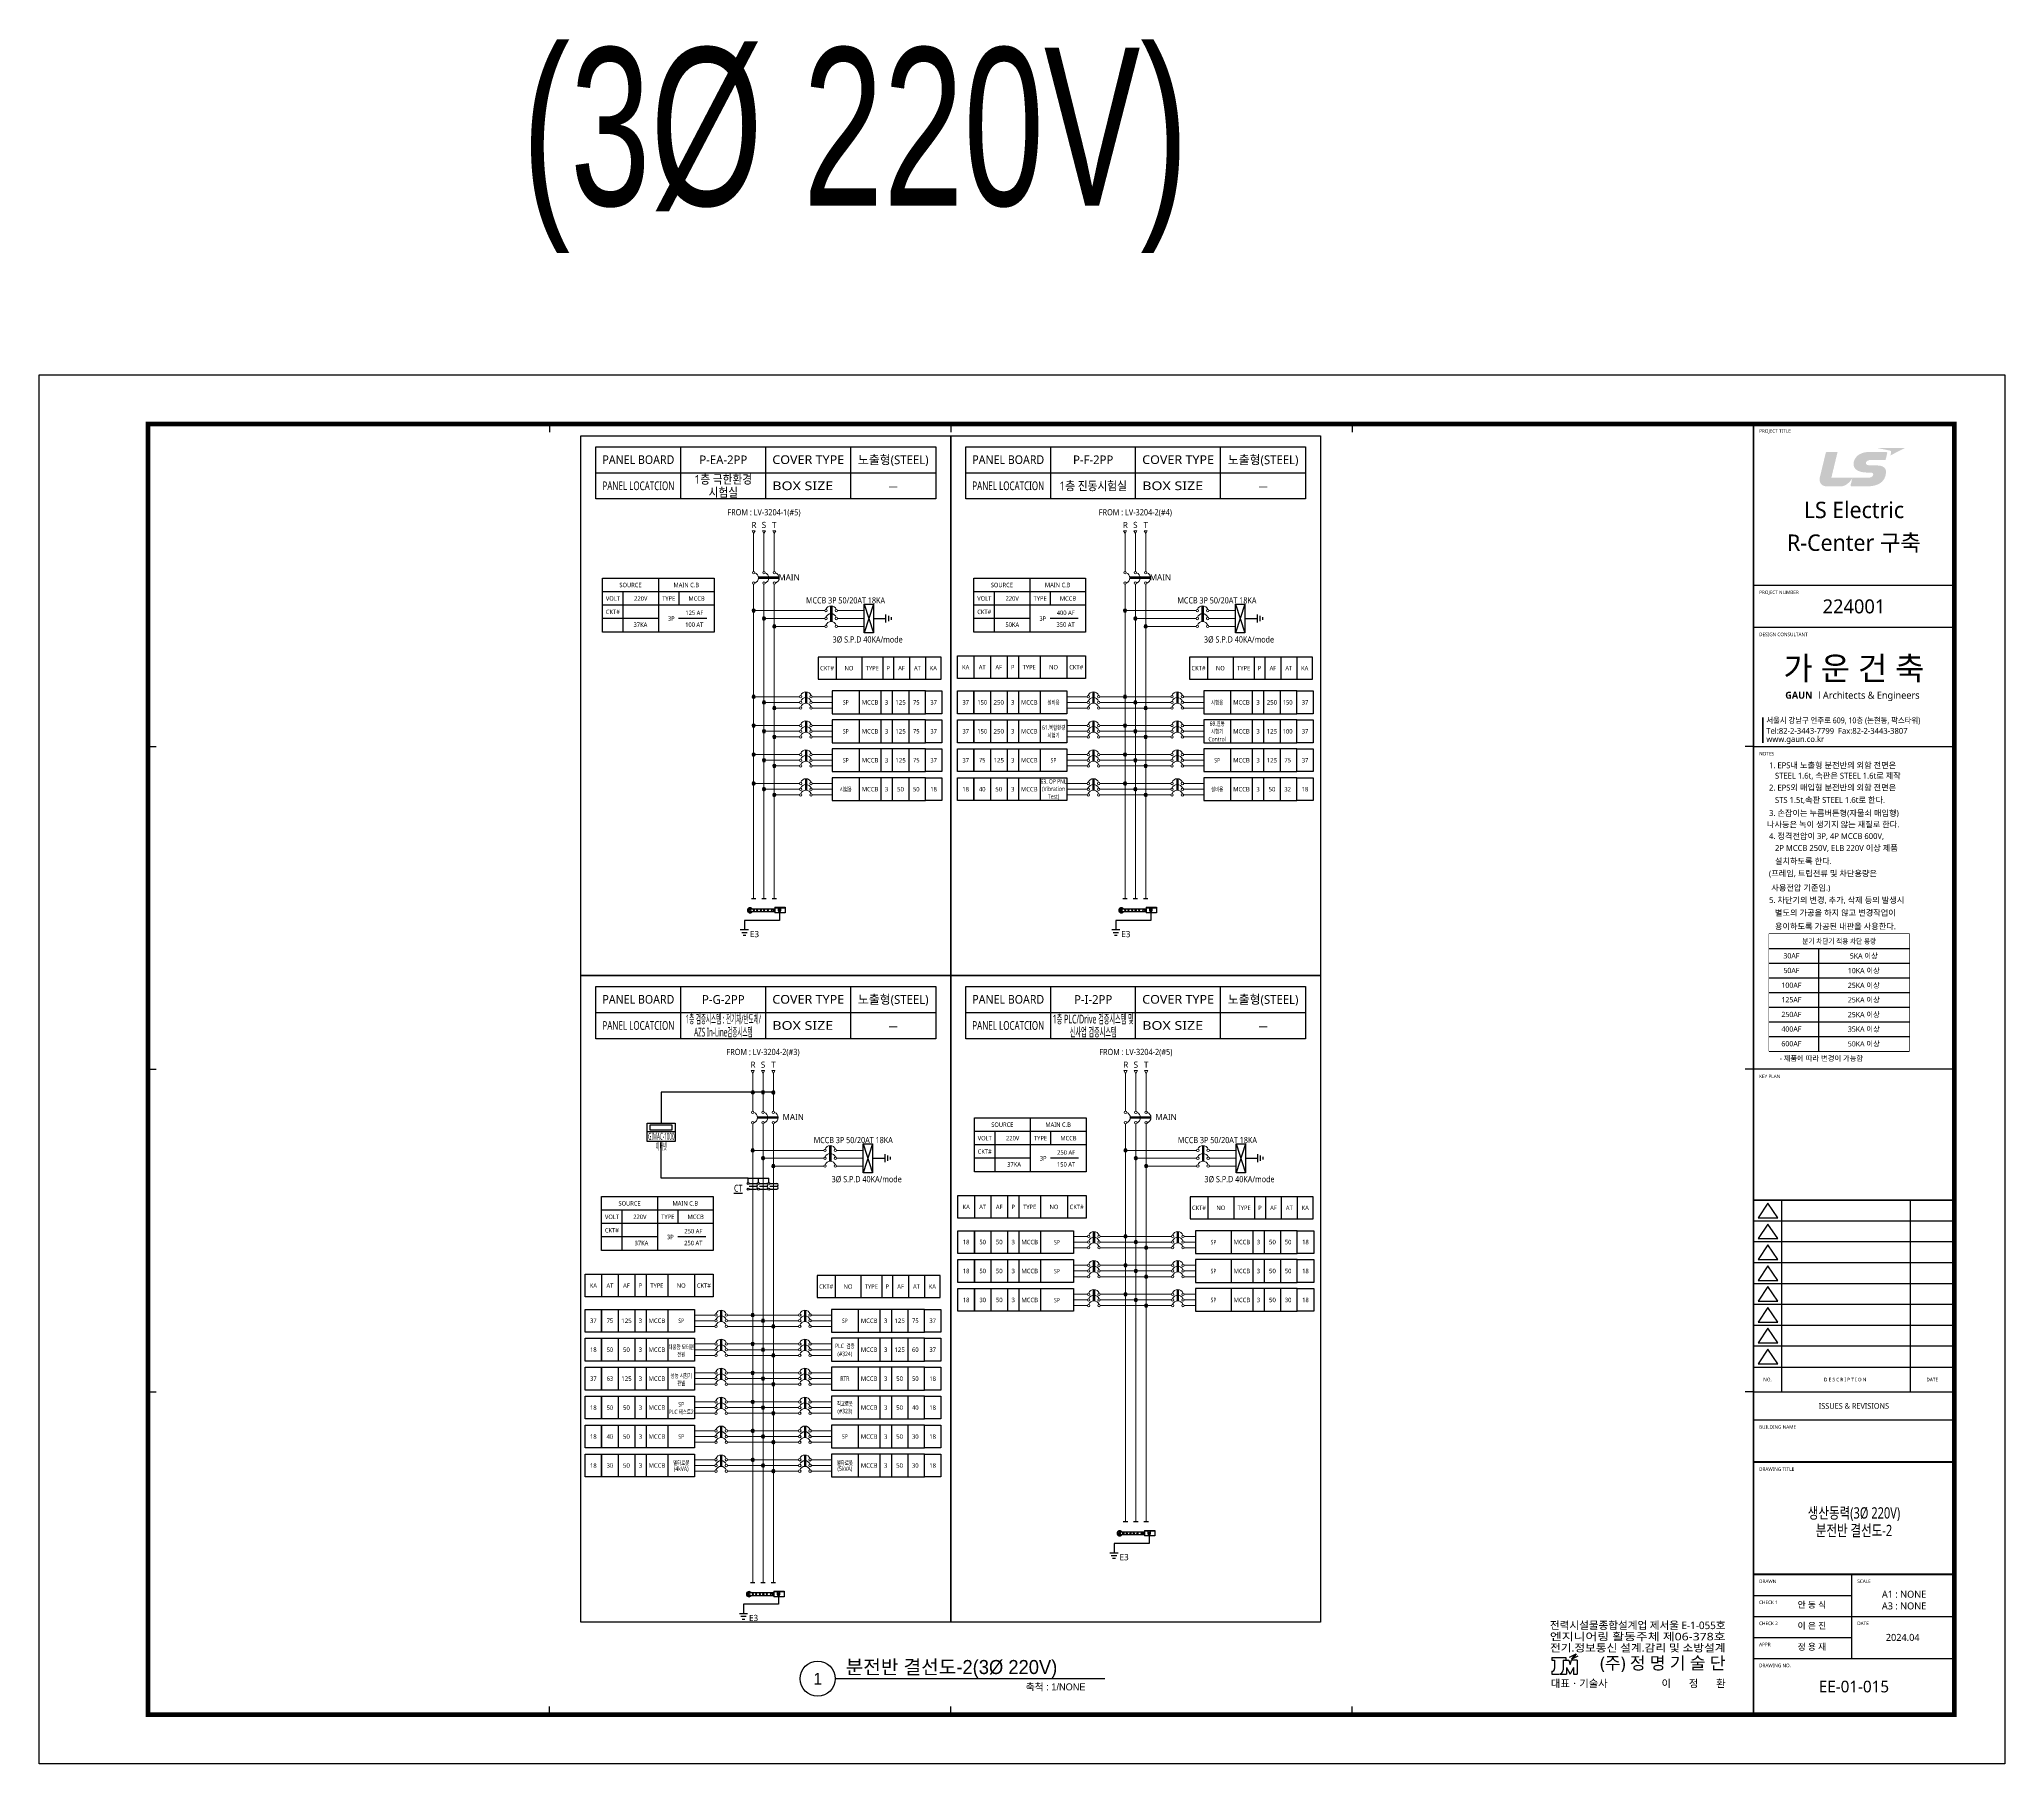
# Model space of a CAD drawing. Header units: millimetres. Extents: x 0 to 1009200, y -237600 to 28708.
# Drawn here: x 168200 to 336400, y -118800 to 28708 of the extents above; entities that cross this region are included whole.
import ezdxf
from ezdxf.enums import TextEntityAlignment as Align

# ---------------------------------------------------------------- set-up
doc = ezdxf.new("R2010")
doc.units = ezdxf.units.MM
doc.header["$LTSCALE"] = 1000
for name, color, linetype in [('A-SYM', 7, 'Continuous'), ('A-TITLE', 3, 'Continuous'), ('arch', 8, 'Continuous'), ('Layer 1', 7, 'Continuous'), ('S', 4, 'Continuous'), ('SYM', 3, 'Continuous'), ('TEXT', 3, 'Continuous'), ('XR-SHEET(통신)$0$WD-E$0$WD', 6, 'Continuous'), ('XR-SHEET-SHT', 5, 'Continuous'), ('XR-SHEET-TEXT', 3, 'Continuous')]:
    doc.layers.add(name, color=color, linetype=linetype)
doc.layers.add('XR-SHEET-TEMP', color=171, linetype='Continuous', plot=False)
doc.styles.add('DH', font='')
doc.styles.add('GHS', font='malgun.ttf')
doc.styles.add('XR-SHEET$0$XREF-Form$0$맑은고딕', font='malgun.ttf')
doc.styles.add('XR-SHEET(통신)$0$WD-E$0$GHS', font='malgun.ttf')
doc.styles.add('맑은고딕', font='malgun.ttf')
doc.styles.add('맑은고딕B', font='malgunbd.ttf')
doc.styles.get('DH').set_extended_font_data('Dotum')

# ---------------------------------------------------------------- blocks, each defined once
blk = doc.blocks.new('A$C73120EFD')
at = {"layer": 'XR-SHEET(통신)$0$WD-E$0$WD', "color": 4}
for p, q in [((-27546, 7102), (-27546, 6933)), ((-27546, 7102), (-26702, 7102)), ((-26702, 7102), (-26702, 6933)), ((-26494, 7105), (-26082, 7309)), ((-26165, 7268), (-26370, 6991)), ((-26370, 6991), (-25958, 7194)), ((-26370, 6991), (-26257, 7073)), ((-26349, 7019), (-26236, 7101)), ((-26328, 7047), (-26215, 7129)), ((-26308, 7075), (-26194, 7157)), ((-26082, 7309), (-26288, 7031)), ((-26287, 7103), (-26173, 7186)), ((-26266, 7131), (-26153, 7214)), ((-26245, 7160), (-26132, 7242)), ((-26224, 7188), (-26111, 7270)), ((-26203, 7216), (-26090, 7298)), ((-26183, 7244), (-26117, 7292)), ((-27546, 6933), (-27377, 6933)), ((-27546, 6273), (-27546, 6105)), ((-27546, 6273), (-27538, 6273)), ((-27546, 6105), (-27124, 6105)), ((-27377, 6933), (-27377, 6434)), ((-27052, 6115), (-27052, 6105)), ((-27052, 6105), (-26660, 6105)), ((-26871, 6933), (-26871, 6358)), ((-26871, 6933), (-26534, 6933)), ((-26660, 6490), (-26449, 6105)), ((-26660, 6490), (-26660, 6105)), ((-26534, 6933), (-26449, 6680)), ((-26449, 6680), (-26365, 6933)), ((-26238, 6490), (-26449, 6105)), ((-26027, 6933), (-26365, 6933)), ((-26314, 7018), (-26278, 7045)), ((-26238, 6490), (-26238, 6105)), ((-26238, 6105), (-26027, 6105)), ((-26027, 6933), (-26027, 6105))]:
    blk.add_line(p, q, dxfattribs=at)
for centre, radius in [((-27538, 6434), 160), ((-27124, 6358), 253)]:
    blk.add_arc(centre, radius, 270, 0, dxfattribs=at)
at = {"layer": 'XR-SHEET(통신)$0$WD-E$0$WD', "color": 4, "style": 'XR-SHEET(통신)$0$WD-E$0$GHS'}
for s, width, p, p2 in [('전력시설물종합설계업 제서울 E-1-055호', 0.91927, (-27655, 8791), (-17155, 8791)), ('엔지니어링 활동주체 제06-378호', 1.128043, (-27655, 8118), (-17155, 8118)), ('전기.정보통신 설계.감리 및 소방설계', 1.016896, (-27655, 7445), (-17155, 7445))]:
    blk.add_text(s, height=450, dxfattribs=dict(at, width=width)).set_placement(p, p2, align=Align.FIT)
for s, height, p in [('(주) 정 명 기 술 단', 750, (-17155, 6387)), ('이       정       환', 450, (-17155, 5315))]:
    blk.add_text(s, height=height, dxfattribs=at).set_placement(p, align=Align.RIGHT)
blk.add_text('대표ㆍ기술사 ', height=450, dxfattribs=at).set_placement((-27597, 5315))
blk = doc.blocks.new('XR-SHEET$0$XREF-Form$0$xr-form$0$TITLE')
at = {"layer": 'XR-SHEET-TEXT', "color": 4, "style": '맑은고딕B'}
for tag, height, p in [('TITLE1', 6, (776, 116.69)), ('TITLE4', 6, (776, 111.7)), ('TITLE2', 6, (776, 107.09)), ('TITLE5', 6, (776, 102.09)), ('TITLE3', 6, (776, 97.38)), ('A0.00', 7, (775.56, 32.33))]:
    blk.add_attdef(tag, text='', height=height, dxfattribs=at).set_placement(p, align=Align.MIDDLE_CENTER)
at = {"layer": 'XR-SHEET-TEXT', "color": 3, "style": 'XR-SHEET$0$XREF-Form$0$맑은고딕'}
for tag, p in [('NAME-1', (752.37, 76.33)), ('NAME-2', (752.37, 67.33)), ('NAME-3', (752.37, 58.33)), ('NAME-4', (752.37, 49.33))]:
    blk.add_attdef(tag, text='', height=2.7, dxfattribs=at).set_placement(p, align=Align.MIDDLE_LEFT)
for tag, p in [('SCALE-A1', (796.39, 73.17)), ('SCALE-A3', (796.39, 68.31)), ('DATE', (797.36, 53.01))]:
    blk.add_attdef(tag, text='', height=3, dxfattribs=at).set_placement(p, align=Align.MIDDLE)
blk = doc.blocks.new('block 3')
at = {"true_color": 0xfa002d}
h = blk.add_hatch(color=240, dxfattribs=at)
h.dxf.hatch_style = 1
h.paths.add_polyline_path([(78.5, -138.2), (78.5, -138.2), (78.6, -138.2), (78.6, -138.2), (78.7, -138.1), (78.7, -138.1), (78.8, -138.1), (78.8, -138.1), (78.9, -138), (78.9, -138), (78.9, -138), (79, -138), (79, -138), (79.1, -137.9), (79.1, -137.9), (79.1, -137.9), (79.2, -137.9), (79.2, -137.9), (79.2, -137.8), (79.3, -137.8), (79.3, -137.8), (79.4, -137.8), (79.4, -137.8), (79.4, -137.8), (79.5, -137.7), (79.5, -137.7), (79.5, -137.7), (79.6, -137.7), (79.6, -137.7), (79.6, -137.7), (79.6, -137.6), (79.7, -137.6), (79.7, -137.6), (79.7, -137.6), (79.7, -137.6), (79.8, -137.6), (79.8, -137.6), (79.8, -137.6), (79.8, -137.5), (79.9, -137.5), (79.9, -137.5), (79.9, -137.5), (79.9, -137.5), (80, -137.5), (80, -137.5), (80, -137.5), (80, -137.5), (80, -137.4), (80, -137.4), (80.1, -137.4), (80.1, -137.4), (80.1, -137.4), (80.1, -137.4), (80.1, -137.4), (80.2, -137.4), (80.2, -137.4), (80.2, -137.4), (80.2, -137.4), (80.2, -137.4), (80.2, -137.4), (80.2, -137.4), (80.2, -137.4), (80.2, -137.4), (80.1, -137.4), (80.1, -137.4), (80.1, -137.4), (80.1, -137.4), (80.1, -137.4), (80.1, -137.4), (80.1, -137.4), (80.1, -137.4), (80.1, -137.4), (80.1, -137.4), (80.1, -137.4), (80.1, -137.4), (80.1, -137.4), (80.1, -137.4), (80, -137.4), (80, -137.4), (80, -137.4), (80, -137.4), (80, -137.4), (80, -137.4), (80, -137.4), (80, -137.4), (80, -137.4), (79.9, -137.4), (79.9, -137.4), (79.9, -137.4), (79.9, -137.4), (79.9, -137.4), (79.9, -137.4), (79.9, -137.4), (79.8, -137.4), (79.8, -137.4), (79.8, -137.4), (79.8, -137.4), (79.8, -137.4), (79.7, -137.4), (79.7, -137.4), (79.7, -137.4), (79.7, -137.4), (79.7, -137.4), (79.6, -137.4), (79.6, -137.4), (79.6, -137.4), (79.6, -137.4), (79.6, -137.4), (79.5, -137.4), (79.5, -137.4), (79.5, -137.4), (79.5, -137.4), (79.5, -137.4), (79.4, -137.4), (79.4, -137.4), (79.4, -137.4), (79.4, -137.4), (79.3, -137.4), (79.3, -137.4), (79.3, -137.4), (79.2, -137.4), (79.2, -137.4), (79.2, -137.4), (79.2, -137.4), (79.1, -137.4), (79.1, -137.4), (79.1, -137.4), (79.1, -137.4), (79, -137.4), (79, -137.4), (79, -137.4), (78.9, -137.4), (78.9, -137.4), (78.9, -137.4), (78.8, -137.4), (78.8, -137.4), (78.8, -137.4), (78.8, -137.4), (78.7, -137.4), (78.7, -137.4), (78.7, -137.4), (78.6, -137.4), (78.6, -137.4), (78.6, -137.4), (78.5, -137.4), (78.5, -137.4), (78.4, -137.4), (78.4, -137.4), (78.4, -137.4), (78.3, -137.4), (78.3, -137.4), (78.3, -137.4), (78.2, -137.4), (78.2, -137.4), (78.2, -137.4), (78.1, -137.4), (78.1, -137.4), (78, -137.4), (78, -137.4), (78, -137.4), (77.9, -137.4), (77.9, -137.4), (77.9, -137.4), (77.8, -137.4), (77.8, -137.4), (77.7, -137.4), (77.7, -137.4), (77.7, -137.4), (77.6, -137.4), (77.6, -137.4), (77.5, -137.4), (77.5, -137.4), (77.5, -137.4), (77.4, -137.4), (77.4, -137.4), (77.3, -137.4), (77.3, -137.4), (77.2, -137.4), (77.2, -137.4), (77.2, -137.4), (77.1, -137.4), (77.1, -137.4), (77, -137.4), (77, -137.4), (76.9, -137.4), (76.9, -137.4), (76.8, -137.4), (76.8, -137.4), (76.7, -137.4), (76.7, -137.4), (76.7, -137.4), (76.6, -137.4), (76.6, -137.4), (76.5, -137.4), (76.5, -137.4), (76.4, -137.4), (76.4, -137.4), (76.3, -137.4), (76.3, -137.4), (76.2, -137.4), (76.2, -137.4), (76.1, -137.4), (76.1, -137.4), (76, -137.4), (76, -137.4), (75.9, -137.4), (75.9, -137.4), (75.8, -137.4), (75.8, -137.4), (75.7, -137.4), (75.7, -137.4), (75.6, -137.4), (75.6, -137.4), (75.5, -137.4), (75.5, -137.4), (75.4, -137.4), (75.4, -137.4), (75.3, -137.4), (75.3, -137.4), (75.2, -137.4), (75.2, -137.4), (75.1, -137.4), (75.1, -137.4), (75, -137.4), (75, -137.4), (74.9, -137.4), (74.9, -137.4), (74.8, -137.4), (74.8, -137.4), (74.7, -137.4), (74.7, -137.4), (74.6, -137.4), (74.6, -137.4), (74.5, -137.4), (74.4, -137.4), (74.3, -137.4), (74.2, -137.4), (74.1, -137.4), (74, -137.4), (73.9, -137.4), (73.8, -137.4), (73.7, -137.4), (73.6, -137.4), (73.5, -137.4), (73.3, -137.4), (73.2, -137.4), (73.1, -137.4), (73, -137.4), (72.9, -137.4), (72.8, -137.4), (72.7, -137.4), (72.5, -137.4), (72.4, -137.4), (72.3, -137.4), (72.2, -137.4), (72.1, -137.4), (72, -137.4), (71.9, -137.4), (71.7, -137.4), (71.6, -137.4), (71.5, -137.4), (71.4, -137.4), (71.3, -137.4), (71, -137.4), (70.8, -137.4), (70.6, -137.4), (70.1, -137.4), (69.6, -137.4), (69.4, -137.4), (69.1, -137.4), (68.9, -137.4), (68.8, -137.4), (68.7, -137.4), (68.6, -137.4), (68.4, -137.4), (68.3, -137.4), (68.2, -137.4), (68.1, -137.4), (68, -137.4), (67.9, -137.4), (67.7, -137.4), (67.6, -137.4), (67.5, -137.4), (67.4, -137.4), (67.3, -137.4), (67.2, -137.4), (67.1, -137.4), (67, -137.4), (66.8, -137.4), (66.7, -137.4), (66.6, -137.4), (66.5, -137.4), (66.4, -137.4), (66.3, -137.4), (66.2, -137.4), (66.1, -137.4), (66, -137.4), (65.8, -137.4), (65.7, -137.4), (65.7, -137.4), (65.6, -137.4), (65.6, -137.4), (65.5, -137.4), (65.5, -137.4), (65.4, -137.4), (65.4, -137.4), (65.3, -137.4), (65.3, -137.4), (65.2, -137.4), (65.2, -137.4), (65.1, -137.4), (65, -137.4), (65, -137.4), (64.9, -137.4), (64.9, -137.4), (64.8, -137.4), (64.8, -137.4), (64.7, -137.4), (64.7, -137.4), (64.6, -137.4), (64.6, -137.4), (64.5, -137.4), (64.5, -137.4), (64.4, -137.4), (64.4, -137.4), (64.3, -137.4), (64.3, -137.4), (64.2, -137.4), (64.2, -137.4), (64.1, -137.4), (64.1, -137.4), (64, -137.4), (64, -137.4), (63.9, -137.4), (63.9, -137.4), (63.9, -137.4), (63.8, -137.4), (63.8, -137.4), (63.7, -137.4), (63.7, -137.4), (63.6, -137.4), (63.6, -137.4), (63.5, -137.4), (63.5, -137.4), (63.4, -137.4), (63.4, -137.4), (63.3, -137.4), (63.3, -137.4), (63.3, -137.4), (63.2, -137.4), (63.2, -137.4), (63.1, -137.4), (63.1, -137.4), (63, -137.4), (63, -137.4), (62.9, -137.4), (62.9, -137.4), (62.9, -137.4), (62.8, -137.4), (62.8, -137.4), (62.7, -137.4), (62.7, -137.4), (62.7, -137.4), (62.6, -137.4), (62.6, -137.4), (62.5, -137.4), (62.5, -137.4), (62.4, -137.4), (62.4, -137.4), (62.4, -137.4), (62.3, -137.4), (62.3, -137.4), (62.2, -137.4), (62.2, -137.4), (62.2, -137.4), (62.1, -137.4), (62.1, -137.4), (62.1, -137.4), (62, -137.4), (62, -137.4), (61.9, -137.4), (61.9, -137.4), (61.9, -137.4), (61.8, -137.4), (61.8, -137.4), (61.8, -137.4), (61.7, -137.4), (61.7, -137.4), (61.7, -137.4), (61.6, -137.4), (61.6, -137.4), (61.6, -137.4), (61.5, -137.4), (61.5, -137.4), (61.5, -137.4), (61.4, -137.4), (61.4, -137.4), (61.4, -137.4), (61.3, -137.4), (61.3, -137.4), (61.3, -137.4), (61.2, -137.4), (61.2, -137.4), (61.2, -137.4), (61.2, -137.4), (61.1, -137.4), (61.1, -137.4), (61.1, -137.4), (61, -137.4), (61, -137.4), (61, -137.4), (61, -137.4), (60.9, -137.4), (60.9, -137.4), (60.9, -137.4), (60.9, -137.4), (60.8, -137.4), (60.8, -137.4), (60.8, -137.4), (60.8, -137.4), (60.7, -137.4), (60.7, -137.4), (60.7, -137.4), (60.7, -137.4), (60.6, -137.4), (60.6, -137.4), (60.6, -137.4), (60.6, -137.4), (60.6, -137.4), (60.5, -137.4), (60.5, -137.4), (60.5, -137.4), (60.5, -137.4), (60.5, -137.4), (60.4, -137.4), (60.4, -137.4), (60.4, -137.4), (60.4, -137.4), (60.4, -137.4), (60.3, -137.4), (60.3, -137.4), (60.3, -137.4), (60.3, -137.4), (60.3, -137.4), (60.3, -137.4), (60.3, -137.4), (60.2, -137.4), (60.2, -137.4), (60.2, -137.4), (60.2, -137.4), (60.2, -137.4), (60.2, -137.4), (60.2, -137.4), (60.2, -137.4), (60.1, -137.4), (60.1, -137.4), (60.1, -137.4), (60.1, -137.4), (60, -137.4), (60, -137.4), (60, -137.4), (60, -137.4), (60, -137.4), (60, -137.4), (60, -137.4), (60, -137.4), (60, -137.4), (60, -137.4), (60.1, -137.4), (60.1, -137.4), (60.1, -137.4), (60.1, -137.4), (60.1, -137.4), (60.1, -137.4), (60.1, -137.4), (60.1, -137.4), (60.1, -137.4), (60.2, -137.4), (60.2, -137.4), (60.2, -137.4), (60.2, -137.4), (60.2, -137.4), (60.2, -137.4), (60.2, -137.4), (60.3, -137.4), (60.3, -137.4), (60.3, -137.4), (60.3, -137.4), (60.3, -137.4), (60.4, -137.4), (60.4, -137.4), (60.4, -137.5), (60.4, -137.5), (60.5, -137.5), (60.5, -137.5), (60.5, -137.5), (60.5, -137.5), (60.6, -137.5), (60.6, -137.5), (60.6, -137.5), (60.6, -137.5), (60.7, -137.5), (60.7, -137.5), (60.7, -137.5), (60.8, -137.5), (60.8, -137.5), (60.8, -137.5), (60.9, -137.5), (60.9, -137.6), (60.9, -137.6), (61, -137.6), (61, -137.6), (61, -137.6), (61.1, -137.6), (61.1, -137.6), (61.1, -137.6), (61.2, -137.6), (61.2, -137.6), (61.2, -137.6), (61.3, -137.6), (61.3, -137.6), (61.4, -137.6), (61.4, -137.7), (61.4, -137.7), (61.5, -137.7), (61.5, -137.7), (61.6, -137.7), (61.6, -137.7), (61.6, -137.7), (61.7, -137.7), (61.7, -137.7), (61.8, -137.7), (61.8, -137.7), (61.8, -137.7), (61.9, -137.8), (61.9, -137.8), (62, -137.8), (62, -137.8), (62.1, -137.8), (62.1, -137.8), (62.2, -137.8), (62.2, -137.8), (62.2, -137.8), (62.3, -137.8), (62.4, -137.9), (62.5, -137.9), (62.6, -137.9), (62.7, -137.9), (62.8, -137.9), (62.9, -138), (63, -138), (63.1, -138), (63.2, -138), (63.3, -138), (63.4, -138.1), (63.5, -138.1), (63.6, -138.1), (63.7, -138.1), (63.8, -138.2), (63.9, -138.2), (64.1, -138.2), (64.3, -138.2), (64.5, -138.3), (64.9, -138.4), (65.1, -138.4), (65.3, -138.5), (65.5, -138.5), (65.6, -138.5), (65.8, -138.5), (65.9, -138.6), (66, -138.6), (66.1, -138.6), (66.2, -138.6), (66.3, -138.6), (66.4, -138.7), (66.5, -138.7), (66.6, -138.7), (66.7, -138.7), (66.8, -138.7), (66.9, -138.8), (67, -138.8), (67.1, -138.8), (67.2, -138.8), (67.3, -138.8), (67.3, -138.9), (67.4, -138.9), (67.4, -138.9), (67.5, -138.9), (67.5, -138.9), (67.6, -138.9), (67.6, -138.9), (67.7, -138.9), (67.7, -138.9), (67.7, -138.9), (67.8, -139), (67.8, -139), (67.9, -139), (67.9, -139), (68, -139), (68, -139), (68, -139), (68.1, -139), (68.1, -139), (68.2, -139), (68.2, -139), (68.2, -139), (68.3, -139.1), (68.3, -139.1), (68.4, -139.1), (68.4, -139.1), (68.4, -139.1), (68.5, -139.1), (68.5, -139.1), (68.5, -139.1), (68.6, -139.1), (68.6, -139.1), (68.6, -139.1), (68.7, -139.1), (68.7, -139.1), (68.7, -139.1), (68.8, -139.2), (68.8, -139.2), (68.8, -139.2), (68.9, -139.2), (68.9, -139.2), (68.9, -139.2), (68.9, -139.2), (69, -139.2), (69, -139.2), (69, -139.2), (69.1, -139.2), (69.1, -139.2), (69.1, -139.2), (69.1, -139.2), (69.2, -139.2), (69.2, -139.2), (69.2, -139.2), (69.2, -139.2), (69.2, -139.3), (69.3, -139.3), (69.3, -139.3), (69.3, -139.3), (69.3, -139.3), (69.3, -139.3), (69.4, -139.3), (69.4, -139.3), (69.4, -139.3), (69.4, -139.3), (69.4, -139.3), (69.4, -139.3), (69.5, -139.3), (69.5, -139.3), (69.5, -139.3), (69.5, -139.3), (69.7, -139.3), (69.8, -139.4), (69.9, -139.4), (70, -139.5), (70.1, -139.5), (70.2, -139.6), (70.3, -139.8), (70.4, -139.9), (70.4, -140), (70.4, -140.1), (70.4, -140.2), (70.4, -140.3), (70.3, -140.4), (70.3, -140.5), (70.3, -140.5), (70.3, -140.5), (70.3, -140.6), (70.3, -140.7), (70.3, -140.8), (70.2, -140.8), (70.2, -140.9), (70.2, -141), (70.2, -141.1), (70.2, -141.2), (70.1, -141.4), (70.1, -141.6), (70, -141.8), (70, -141.9), (70, -141.9), (70, -142), (69.9, -142.1), (69.9, -142.2), (69.9, -142.3), (69.9, -142.3), (69.9, -142.4), (69.9, -142.4), (69.9, -142.5), (69.8, -142.5), (69.8, -142.5), (69.8, -142.6), (69.8, -142.6), (69.8, -142.6), (69.8, -142.7), (69.8, -142.7), (69.8, -142.7), (69.8, -142.7), (69.8, -142.7), (69.8, -142.7), (69.8, -142.7), (69.8, -142.7), (69.8, -142.7), (69.8, -142.7), (69.8, -142.7), (69.8, -142.7), (69.8, -142.7), (69.8, -142.7), (69.8, -142.7), (69.8, -142.7), (69.8, -142.7), (69.8, -142.7), (69.8, -142.7), (69.8, -142.7), (69.8, -142.7), (69.9, -142.7), (69.9, -142.7), (69.9, -142.7), (69.9, -142.7), (69.9, -142.7), (69.9, -142.7), (69.9, -142.7), (69.9, -142.6), (69.9, -142.6), (69.9, -142.6), (69.9, -142.6), (69.9, -142.6), (69.9, -142.6), (70, -142.6), (70, -142.6), (70, -142.6), (70, -142.6), (70, -142.6), (70.1, -142.6), (70.1, -142.6), (70.1, -142.5), (70.1, -142.5), (70.1, -142.5), (70.2, -142.5), (70.2, -142.5), (70.2, -142.5), (70.2, -142.5), (70.3, -142.5), (70.3, -142.4), (70.3, -142.4), (70.4, -142.4), (70.4, -142.4), (70.4, -142.4), (70.4, -142.4), (70.5, -142.3), (70.5, -142.3), (70.5, -142.3), (70.6, -142.3), (70.6, -142.3), (70.6, -142.3), (70.7, -142.2), (70.7, -142.2), (70.8, -142.2), (70.8, -142.2), (70.8, -142.2), (70.9, -142.1), (70.9, -142.1), (70.9, -142.1), (71, -142.1), (71, -142.1), (71.1, -142), (71.1, -142), (71.2, -142), (71.2, -142), (71.2, -142), (71.3, -141.9), (71.3, -141.9), (71.4, -141.9), (71.4, -141.9), (71.5, -141.8), (71.5, -141.8), (71.6, -141.8), (71.6, -141.8), (71.7, -141.7), (71.7, -141.7), (71.8, -141.7), (71.8, -141.7), (71.8, -141.6), (71.9, -141.6), (71.9, -141.6), (72, -141.6), (72.1, -141.5), (72.1, -141.5), (72.2, -141.5), (72.2, -141.5), (72.3, -141.4), (72.3, -141.4), (72.4, -141.4), (72.4, -141.4), (72.5, -141.3), (72.5, -141.3), (72.6, -141.3), (72.6, -141.2), (72.7, -141.2), (72.7, -141.2), (72.8, -141.2), (72.9, -141.1), (72.9, -141.1), (73, -141.1), (73, -141), (73.1, -141), (73.1, -141), (73.2, -141), (73.3, -140.9), (73.3, -140.9), (73.4, -140.8), (73.5, -140.8), (73.7, -140.7), (73.8, -140.7), (73.9, -140.6), (74, -140.5), (74.1, -140.5), (74.3, -140.4), (74.4, -140.3), (74.5, -140.3), (74.7, -140.2), (75, -140), (75.2, -139.9), (75.5, -139.8), (75.6, -139.7), (75.7, -139.7), (75.8, -139.6), (76, -139.5), (76.1, -139.5), (76.2, -139.4), (76.3, -139.4), (76.4, -139.3), (76.5, -139.2), (76.7, -139.2), (76.7, -139.1), (76.8, -139.1), (76.8, -139.1), (76.9, -139.1), (76.9, -139), (77, -139), (77.1, -139), (77.1, -138.9), (77.2, -138.9), (77.2, -138.9), (77.3, -138.9), (77.3, -138.8), (77.4, -138.8), (77.4, -138.8), (77.5, -138.7), (77.6, -138.7), (77.6, -138.7), (77.7, -138.7), (77.7, -138.6), (77.8, -138.6), (77.8, -138.6), (77.9, -138.6), (77.9, -138.5), (78, -138.5), (78, -138.5), (78.1, -138.4), (78.1, -138.4), (78.2, -138.4), (78.2, -138.4), (78.3, -138.3), (78.3, -138.3), (78.4, -138.3), (78.4, -138.3), (78.5, -138.3)])
at = {"true_color": 0x0a1e5a}
h = blk.add_hatch(color=158, dxfattribs=at)
h.dxf.hatch_style = 1
h.paths.add_polyline_path([(66.6, -155.7), (66.6, -155.5), (66.6, -155.4), (66.6, -155.3), (66.6, -155.2), (66.6, -155), (66.6, -154.9), (66.6, -154.8), (66.6, -154.7), (66.6, -154.6), (66.6, -154.6), (66.7, -154.5), (66.7, -154.4), (66.7, -154.4), (66.7, -154.3), (66.6, -154.2), (66.6, -154.2), (66.6, -154.1), (66.6, -154), (66.6, -154), (66.6, -153.9), (66.6, -153.8), (66.6, -153.8), (66.6, -153.7), (66.6, -153.6), (66.6, -153.6), (66.6, -153.5), (66.6, -153.5), (66.6, -153.4), (66.5, -153.3), (66.5, -153.3), (66.5, -153.2), (66.5, -153.1), (66.5, -153.1), (66.5, -153), (66.4, -153), (66.4, -152.9), (66.4, -152.8), (66.4, -152.8), (66.4, -152.7), (66.3, -152.7), (66.3, -152.6), (66.3, -152.6), (66.3, -152.5), (66.2, -152.5), (66.2, -152.4), (66.2, -152.3), (66.2, -152.3), (66.1, -152.2), (66.1, -152.2), (66.1, -152.1), (66, -152.1), (66, -152), (66, -152), (65.9, -151.9), (65.9, -151.9), (65.8, -151.8), (65.8, -151.8), (65.8, -151.7), (65.7, -151.7), (65.7, -151.6), (65.6, -151.6), (65.6, -151.5), (65.6, -151.5), (65.5, -151.5), (65.5, -151.4), (65.4, -151.4), (65.4, -151.3), (65.3, -151.3), (65.3, -151.2), (65.2, -151.2), (65.2, -151.2), (65.1, -151.1), (65.1, -151.1), (65, -151), (64.9, -151), (64.9, -151), (64.8, -150.9), (64.8, -150.9), (64.7, -150.9), (64.6, -150.8), (64.6, -150.8), (64.5, -150.7), (64.5, -150.7), (64.4, -150.7), (64.3, -150.6), (64.2, -150.6), (64.2, -150.6), (64.1, -150.6), (64, -150.5), (64, -150.5), (63.9, -150.5), (63.8, -150.4), (63.7, -150.4), (63.7, -150.4), (63.6, -150.3), (63.5, -150.3), (63.4, -150.3), (63.3, -150.3), (63.3, -150.2), (63.2, -150.2), (63.1, -150.2), (63, -150.2), (62.9, -150.2), (62.8, -150.1), (62.7, -150.1), (62.6, -150.1), (62.6, -150.1), (62.5, -150.1), (62.4, -150), (62.3, -150), (62.2, -150), (62.1, -150), (62, -150), (61.9, -150), (61.8, -149.9), (61.7, -149.9), (61.6, -149.9), (61.5, -149.9), (61.4, -149.9), (61.2, -149.9), (61.1, -149.9), (61, -149.9), (60.9, -149.9), (60.8, -149.8), (60.7, -149.8), (60.6, -149.8), (60.5, -149.8), (60.3, -149.8), (60.2, -149.8), (60.1, -149.8), (60, -149.8), (59.9, -149.8), (59.7, -149.8), (59.6, -149.8), (59.5, -149.8), (59.5, -149.8), (59.5, -149.8), (59.5, -149.8), (59.5, -149.8), (59.5, -149.8), (59.5, -149.8), (59.4, -149.8), (59.4, -149.8), (59.4, -149.8), (59.4, -149.8), (59.4, -149.8), (59.4, -149.8), (59.4, -149.8), (59.3, -149.8), (59.3, -149.8), (59.3, -149.8), (59.3, -149.8), (59.3, -149.8), (59.2, -149.8), (59.2, -149.8), (59.2, -149.8), (59.2, -149.8), (59.1, -149.8), (59.1, -149.8), (59.1, -149.8), (59, -149.8), (59, -149.8), (59, -149.8), (58.9, -149.8), (58.9, -149.8), (58.9, -149.8), (58.8, -149.8), (58.8, -149.8), (58.8, -149.8), (58.7, -149.8), (58.7, -149.8), (58.6, -149.8), (58.5, -149.8), (58.4, -149.8), (58.3, -149.8), (58.3, -149.8), (58.2, -149.8), (58.1, -149.8), (58, -149.8), (57.9, -149.8), (57.8, -149.8), (57.6, -149.8), (57.4, -149.8), (57.2, -149.8), (57, -149.8), (56.9, -149.8), (56.8, -149.8), (56.7, -149.8), (56.6, -149.8), (56.5, -149.8), (56.5, -149.8), (56.4, -149.8), (56.3, -149.8), (56.2, -149.8), (56.1, -149.8), (56.1, -149.8), (56, -149.8), (56, -149.8), (56, -149.8), (55.9, -149.8), (55.9, -149.8), (55.9, -149.8), (55.8, -149.8), (55.8, -149.8), (55.8, -149.8), (55.7, -149.8), (55.7, -149.8), (55.7, -149.8), (55.7, -149.8), (55.6, -149.8), (55.6, -149.8), (55.6, -149.8), (55.5, -149.8), (55.5, -149.8), (55.5, -149.8), (55.5, -149.8), (55.5, -149.8), (55.4, -149.8), (55.4, -149.8), (55.4, -149.8), (55.4, -149.8), (55.4, -149.8), (55.4, -149.8), (55.4, -149.8), (55.4, -149.8), (55.3, -149.8), (55.3, -149.8), (55.3, -149.8), (55.3, -149.8), (55.3, -149.8), (55.2, -149.8), (55, -149.8), (54.7, -149.8), (54.4, -149.7), (54.2, -149.7), (53.9, -149.6), (53.7, -149.6), (53.4, -149.5), (53.2, -149.4), (53, -149.3), (52.8, -149.1), (52.7, -149), (52.6, -148.9), (52.5, -148.8), (52.5, -148.7), (52.4, -148.5), (52.4, -148.4), (52.3, -148.2), (52.3, -148.1), (52.3, -147.9), (52.4, -147.7), (52.4, -147.6), (52.5, -147.4), (52.6, -147.3), (52.7, -147.1), (52.9, -147), (53, -146.8), (53.2, -146.7), (53.3, -146.6), (53.4, -146.6), (53.5, -146.5), (53.7, -146.4), (53.8, -146.3), (54, -146.3), (54.1, -146.2), (54.3, -146.2), (54.4, -146.1), (54.6, -146.1), (54.8, -146), (55, -146), (55.2, -145.9), (55.4, -145.9), (55.5, -145.9), (55.7, -145.9), (55.9, -145.9), (56.1, -145.9), (56.2, -145.9), (56.2, -145.9), (56.2, -145.9), (56.2, -145.9), (56.2, -145.9), (56.2, -145.9), (56.2, -145.9), (56.3, -145.9), (56.3, -145.9), (56.3, -145.9), (56.3, -145.9), (56.3, -145.9), (56.3, -145.9), (56.3, -145.9), (56.3, -145.9), (56.4, -145.9), (56.4, -145.9), (56.4, -145.9), (56.4, -145.9), (56.4, -145.9), (56.4, -145.9), (56.5, -145.9), (56.5, -145.9), (56.5, -145.9), (56.5, -145.9), (56.5, -145.9), (56.6, -145.9), (56.6, -145.9), (56.6, -145.9), (56.6, -145.9), (56.7, -145.9), (56.7, -145.9), (56.7, -145.9), (56.8, -145.9), (56.8, -145.9), (56.8, -145.9), (56.8, -145.9), (56.9, -145.9), (56.9, -145.9), (56.9, -145.9), (57, -145.9), (57, -145.9), (57, -145.9), (57.1, -145.9), (57.1, -145.9), (57.1, -145.9), (57.2, -145.9), (57.2, -145.9), (57.3, -145.9), (57.3, -145.9), (57.3, -145.9), (57.4, -145.9), (57.4, -145.9), (57.5, -145.9), (57.5, -145.9), (57.5, -145.9), (57.6, -145.9), (57.6, -145.9), (57.7, -145.9), (57.7, -145.9), (57.7, -145.9), (57.8, -145.9), (57.8, -145.9), (57.9, -145.9), (57.9, -145.9), (58, -145.9), (58, -145.9), (58.1, -145.9), (58.1, -145.9), (58.2, -145.9), (58.2, -145.9), (58.3, -145.9), (58.3, -145.9), (58.4, -145.9), (58.4, -145.9), (58.5, -145.9), (58.5, -145.9), (58.6, -145.9), (58.6, -145.9), (58.7, -145.9), (58.7, -145.9), (58.8, -145.9), (58.8, -145.9), (58.9, -145.9), (58.9, -145.9), (59, -145.9), (59, -145.9), (59.1, -145.9), (59.2, -145.9), (59.3, -145.9), (59.4, -145.9), (59.5, -145.9), (59.6, -145.9), (59.8, -145.9), (59.9, -145.9), (60, -145.9), (60.1, -145.9), (60.2, -145.9), (60.3, -145.9), (60.4, -145.9), (60.6, -145.9), (60.7, -145.9), (60.8, -145.9), (61, -145.9), (61.3, -145.9), (61.5, -145.9), (61.7, -145.9), (61.9, -145.9), (62, -145.9), (62.1, -145.9), (62.2, -145.9), (62.3, -145.9), (62.5, -145.9), (62.6, -145.9), (62.7, -145.9), (62.8, -145.9), (62.9, -145.9), (63, -145.9), (63.1, -145.9), (63.2, -145.9), (63.4, -145.9), (63.5, -145.9), (63.5, -145.9), (63.6, -145.9), (63.6, -145.9), (63.7, -145.9), (63.7, -145.9), (63.8, -145.9), (63.8, -145.9), (63.9, -145.9), (63.9, -145.9), (64, -145.9), (64, -145.9), (64.1, -145.9), (64.1, -145.9), (64.2, -145.9), (64.2, -145.9), (64.3, -145.9), (64.3, -145.9), (64.4, -145.9), (64.4, -145.9), (64.5, -145.9), (64.5, -145.9), (64.6, -145.9), (64.6, -145.9), (64.7, -145.9), (64.7, -145.9), (64.8, -145.9), (64.8, -145.9), (64.8, -145.9), (64.9, -145.9), (64.9, -145.9), (65, -145.9), (65, -145.9), (65.1, -145.9), (65.1, -145.9), (65.1, -145.9), (65.2, -145.9), (65.2, -145.9), (65.3, -145.9), (65.3, -145.9), (65.3, -145.9), (65.4, -145.9), (65.4, -145.9), (65.4, -145.9), (65.5, -145.9), (65.5, -145.9), (65.5, -145.9), (65.6, -145.9), (65.6, -145.9), (65.6, -145.9), (65.7, -145.9), (65.7, -145.9), (65.7, -145.9), (65.8, -145.9), (65.8, -145.9), (65.8, -145.9), (65.8, -145.9), (65.9, -145.9), (65.9, -145.9), (65.9, -145.9), (66, -145.9), (66, -145.9), (66, -145.9), (66, -145.9), (66, -145.9), (66.1, -145.9), (66.1, -145.9), (66.1, -145.9), (66.1, -145.9), (66.1, -145.9), (66.2, -145.9), (66.2, -145.9), (66.3, -145.9), (66.3, -145.9), (66.3, -145.9), (66.3, -145.9), (66.3, -145.9), (66.3, -145.9), (66.3, -145.8), (66.3, -145.8), (66.3, -145.8), (66.4, -145.8), (66.4, -145.8), (66.4, -145.8), (66.4, -145.8), (66.4, -145.8), (66.4, -145.7), (66.4, -145.7), (66.4, -145.7), (66.4, -145.7), (66.4, -145.7), (66.4, -145.7), (66.4, -145.6), (66.4, -145.6), (66.4, -145.6), (66.4, -145.6), (66.4, -145.5), (66.4, -145.5), (66.4, -145.5), (66.4, -145.5), (66.4, -145.4), (66.5, -145.4), (66.5, -145.4), (66.5, -145.3), (66.5, -145.3), (66.5, -145.2), (66.5, -145.2), (66.5, -145.1), (66.5, -145), (66.6, -144.9), (66.6, -144.9), (66.6, -144.8), (66.6, -144.7), (66.6, -144.6), (66.7, -144.5), (66.7, -144.5), (66.7, -144.4), (66.7, -144.3), (66.8, -144.2), (66.8, -144), (66.8, -143.8), (66.9, -143.6), (66.9, -143.4), (67, -143.3), (67, -143.2), (67, -143.1), (67.1, -143), (67.1, -142.9), (67.1, -142.8), (67.1, -142.7), (67.1, -142.6), (67.2, -142.6), (67.2, -142.5), (67.2, -142.4), (67.2, -142.3), (67.2, -142.2), (67.3, -142.2), (67.3, -142), (67.3, -142), (67.3, -141.9), (67.3, -141.9), (67.3, -141.8), (67.3, -141.8), (67.4, -141.8), (67.4, -141.7), (67.4, -141.7), (67.4, -141.7), (67.4, -141.7), (67.4, -141.7), (67.4, -141.6), (67.4, -141.6), (67.4, -141.6), (67.4, -141.6), (67.4, -141.5), (67.4, -141.4), (67.4, -141.3), (67.5, -141.3), (67.5, -141.2), (67.5, -141.1), (67.5, -141.1), (67.5, -141), (67.5, -140.9), (67.5, -140.9), (67.5, -140.8), (67.4, -140.8), (67.4, -140.7), (67.4, -140.7), (67.4, -140.7), (67.4, -140.6), (67.3, -140.6), (67.3, -140.6), (67.3, -140.5), (67.2, -140.5), (67.2, -140.5), (67.2, -140.5), (67.1, -140.4), (67.1, -140.4), (67, -140.4), (66.9, -140.4), (66.8, -140.4), (66.7, -140.4), (66.7, -140.4), (66.7, -140.4), (66.7, -140.4), (66.7, -140.4), (66.7, -140.4), (66.7, -140.4), (66.6, -140.4), (66.6, -140.4), (66.6, -140.4), (66.6, -140.4), (66.6, -140.4), (66.6, -140.4), (66.6, -140.4), (66.6, -140.4), (66.6, -140.4), (66.6, -140.4), (66.6, -140.4), (66.6, -140.4), (66.6, -140.4), (66.6, -140.4), (66.6, -140.4), (66.6, -140.4), (66.6, -140.4), (66.6, -140.4), (66.6, -140.4), (66.6, -140.4), (66.6, -140.4), (66.5, -140.4), (66.5, -140.4), (66.5, -140.4), (66.5, -140.4), (66.5, -140.4), (66.5, -140.4), (66.5, -140.4), (66.5, -140.4), (66.5, -140.4), (66.5, -140.4), (66.5, -140.4), (66.4, -140.4), (66.4, -140.4), (66.4, -140.4), (66.4, -140.4), (66.4, -140.4), (66.4, -140.4), (66.4, -140.4), (66.4, -140.4), (66.4, -140.4), (66.3, -140.4), (66.3, -140.4), (66.3, -140.4), (66.3, -140.4), (66.3, -140.4), (66.3, -140.4), (66.3, -140.4), (66.3, -140.4), (66.2, -140.4), (66.2, -140.4), (66.2, -140.4), (66.2, -140.4), (66.2, -140.4), (66.2, -140.4), (66.1, -140.4), (66.1, -140.4), (66.1, -140.4), (66, -140.4), (66, -140.4), (65.9, -140.4), (65.9, -140.4), (65.9, -140.4), (65.8, -140.4), (65.8, -140.4), (65.8, -140.4), (65.7, -140.4), (65.7, -140.4), (65.6, -140.4), (65.6, -140.4), (65.5, -140.4), (65.5, -140.4), (65.5, -140.4), (65.4, -140.4), (65.4, -140.4), (65.3, -140.4), (65.3, -140.4), (65.2, -140.4), (65.2, -140.4), (65.1, -140.4), (65.1, -140.4), (65, -140.4), (65, -140.4), (64.9, -140.4), (64.9, -140.4), (64.8, -140.4), (64.8, -140.4), (64.7, -140.4), (64.6, -140.4), (64.6, -140.4), (64.5, -140.4), (64.5, -140.4), (64.4, -140.4), (64.4, -140.4), (64.3, -140.4), (64.2, -140.4), (64.2, -140.4), (64.1, -140.4), (64.1, -140.4), (64, -140.4), (63.9, -140.4), (63.9, -140.4), (63.8, -140.4), (63.8, -140.4), (63.7, -140.4), (63.6, -140.4), (63.6, -140.4), (63.5, -140.4), (63.4, -140.4), (63.4, -140.4), (63.3, -140.4), (63.2, -140.4), (63.2, -140.4), (63.1, -140.4), (63, -140.4), (63, -140.4), (62.9, -140.4), (62.8, -140.4), (62.8, -140.4), (62.7, -140.4), (62.6, -140.4), (62.6, -140.4), (62.5, -140.4), (62.4, -140.4), (62.3, -140.4), (62.3, -140.4), (62.2, -140.4), (62.1, -140.4), (62, -140.4), (61.9, -140.4), (61.7, -140.4), (61.6, -140.4), (61.4, -140.4), (61.3, -140.4), (61.1, -140.4), (61, -140.4), (60.7, -140.4), (60.4, -140.4), (60.1, -140.4), (59.8, -140.4), (59.7, -140.4), (59.5, -140.4), (59.4, -140.4), (59.2, -140.4), (59.1, -140.4), (58.9, -140.4), (58.8, -140.4), (58.7, -140.4), (58.6, -140.4), (58.5, -140.4), (58.4, -140.4), (58.4, -140.4), (58.3, -140.4), (58.2, -140.4), (58.2, -140.4), (58.1, -140.4), (58, -140.4), (58, -140.4), (57.9, -140.4), (57.8, -140.4), (57.8, -140.4), (57.7, -140.4), (57.6, -140.4), (57.6, -140.4), (57.5, -140.4), (57.4, -140.4), (57.4, -140.4), (57.3, -140.4), (57.2, -140.4), (57.2, -140.4), (57.1, -140.4), (57, -140.4), (57, -140.4), (56.9, -140.4), (56.9, -140.4), (56.8, -140.4), (56.7, -140.4), (56.7, -140.4), (56.6, -140.4), (56.5, -140.4), (56.5, -140.4), (56.4, -140.4), (56.4, -140.4), (56.3, -140.4), (56.3, -140.4), (56.2, -140.4), (56.1, -140.4), (56.1, -140.4), (56, -140.4), (56, -140.4), (55.9, -140.4), (55.9, -140.4), (55.8, -140.4), (55.8, -140.4), (55.7, -140.4), (55.7, -140.4), (55.6, -140.4), (55.6, -140.4), (55.5, -140.4), (55.5, -140.4), (55.4, -140.4), (55.4, -140.4), (55.3, -140.4), (55.3, -140.4), (55.2, -140.4), (55.2, -140.4), (55.2, -140.4), (55.1, -140.4), (55.1, -140.4), (55, -140.4), (55, -140.4), (55, -140.4), (54.9, -140.4), (54.9, -140.4), (54.8, -140.4), (54.8, -140.4), (54.8, -140.4), (54.7, -140.4), (54.7, -140.4), (54.7, -140.4), (54.6, -140.4), (54.6, -140.4), (54.6, -140.4), (54.6, -140.4), (54.6, -140.4), (54.6, -140.4), (54.5, -140.4), (54.5, -140.4), (54.5, -140.4), (54.5, -140.4), (54.5, -140.4), (54.5, -140.4), (54.5, -140.4), (54.4, -140.4), (54.4, -140.4), (54.4, -140.4), (54.4, -140.4), (54.4, -140.4), (54.4, -140.4), (54.4, -140.4), (54.4, -140.4), (54.4, -140.4), (54.3, -140.4), (54.3, -140.4), (54.3, -140.4), (54.3, -140.4), (54.3, -140.4), (54.3, -140.4), (54.3, -140.4), (54.1, -140.4), (54.1, -140.4), (54, -140.4), (53.9, -140.4), (53.8, -140.4), (53.7, -140.4), (53.6, -140.4), (53.5, -140.4), (53.5, -140.4), (53.4, -140.4), (53.3, -140.4), (53.2, -140.4), (53.1, -140.4), (53.1, -140.4), (53, -140.4), (52.9, -140.4), (52.8, -140.4), (52.7, -140.4), (52.7, -140.4), (52.6, -140.5), (52.5, -140.5), (52.4, -140.5), (52.3, -140.5), (52.3, -140.5), (52.2, -140.5), (52.1, -140.5), (52, -140.5), (52, -140.5), (51.9, -140.5), (51.8, -140.6), (51.7, -140.6), (51.7, -140.6), (51.6, -140.6), (51.5, -140.6), (51.4, -140.6), (51.4, -140.6), (51.3, -140.6), (51.2, -140.7), (51.2, -140.7), (51.1, -140.7), (51, -140.7), (50.9, -140.7), (50.9, -140.7), (50.8, -140.8), (50.7, -140.8), (50.7, -140.8), (50.6, -140.8), (50.5, -140.8), (50.5, -140.8), (50.4, -140.9), (50.3, -140.9), (50.3, -140.9), (50.2, -140.9), (50.1, -140.9), (50.1, -141), (50, -141), (49.9, -141), (49.9, -141), (49.8, -141), (49.7, -141.1), (49.7, -141.1), (49.6, -141.1), (49.5, -141.1), (49.5, -141.2), (49.4, -141.2), (49.4, -141.2), (49.3, -141.2), (49.2, -141.3), (49.2, -141.3), (49.1, -141.3), (49.1, -141.3), (49, -141.4), (48.9, -141.4), (48.9, -141.4), (48.8, -141.4), (48.8, -141.5), (48.7, -141.5), (48.6, -141.5), (48.6, -141.6), (48.5, -141.6), (48.5, -141.6), (48.4, -141.7), (48.2, -141.7), (48.1, -141.8), (48, -141.8), (47.9, -141.9), (47.8, -142), (47.7, -142), (47.6, -142.1), (47.5, -142.2), (47.4, -142.2), (47.3, -142.3), (47.2, -142.4), (47.1, -142.4), (47, -142.5), (46.9, -142.6), (46.8, -142.6), (46.7, -142.7), (46.6, -142.8), (46.6, -142.9), (46.5, -142.9), (46.4, -143), (46.3, -143.1), (46.2, -143.2), (46.1, -143.2), (46.1, -143.3), (46, -143.4), (45.9, -143.5), (45.8, -143.6), (45.8, -143.6), (45.7, -143.7), (45.6, -143.8), (45.5, -143.9), (45.5, -144), (45.4, -144), (45.3, -144.1), (45.3, -144.2), (45.2, -144.3), (45.1, -144.4), (45.1, -144.5), (45, -144.5), (45, -144.6), (44.9, -144.7), (44.8, -144.8), (44.8, -144.9), (44.7, -145), (44.7, -145.1), (44.6, -145.1), (44.6, -145.2), (44.5, -145.3), (44.5, -145.4), (44.4, -145.5), (44.4, -145.6), (44.3, -145.7), (44.3, -145.8), (44.3, -145.9), (44.2, -145.9), (44.2, -146), (44.1, -146.1), (44.1, -146.2), (44.1, -146.3), (44, -146.4), (44, -146.5), (44, -146.6), (43.9, -146.7), (43.9, -146.7), (43.9, -146.8), (43.9, -146.9), (43.8, -147), (43.8, -147.1), (43.8, -147.2), (43.8, -147.3), (43.8, -147.4), (43.7, -147.4), (43.7, -147.5), (43.7, -147.6), (43.7, -147.7), (43.7, -147.8), (43.7, -147.9), (43.6, -148), (43.6, -148), (43.6, -148.1), (43.6, -148.2), (43.6, -148.3), (43.6, -148.4), (43.6, -148.5), (43.6, -148.5), (43.6, -148.6), (43.6, -148.7), (43.6, -148.8), (43.6, -148.9), (43.6, -149), (43.6, -149), (43.6, -149.1), (43.6, -149.2), (43.6, -149.3), (43.6, -149.3), (43.6, -149.4), (43.7, -149.5), (43.7, -149.6), (43.7, -149.7), (43.7, -149.7), (43.7, -149.8), (43.7, -149.9), (43.7, -150), (43.8, -150), (43.8, -150.1), (43.8, -150.2), (43.8, -150.3), (43.8, -150.3), (43.9, -150.4), (43.9, -150.5), (43.9, -150.6), (43.9, -150.6), (44, -150.7), (44, -150.8), (44, -150.9), (44, -150.9), (44.1, -151), (44.1, -151.1), (44.1, -151.1), (44.2, -151.2), (44.2, -151.3), (44.3, -151.3), (44.3, -151.4), (44.3, -151.5), (44.4, -151.5), (44.4, -151.6), (44.5, -151.7), (44.5, -151.7), (44.6, -151.8), (44.6, -151.9), (44.7, -151.9), (44.7, -152), (44.8, -152.1), (44.8, -152.1), (44.9, -152.2), (44.9, -152.2), (45, -152.3), (45, -152.4), (45.1, -152.4), (45.2, -152.5), (45.2, -152.5), (45.3, -152.6), (45.3, -152.7), (45.4, -152.7), (45.5, -152.8), (45.5, -152.8), (45.6, -152.9), (45.7, -152.9), (45.8, -153), (45.8, -153), (45.9, -153.1), (46, -153.1), (46.1, -153.2), (46.1, -153.2), (46.2, -153.3), (46.3, -153.3), (46.4, -153.4), (46.5, -153.4), (46.5, -153.5), (46.6, -153.5), (46.7, -153.6), (46.8, -153.6), (46.9, -153.7), (47, -153.7), (47.1, -153.7), (47.2, -153.8), (47.3, -153.8), (47.4, -153.9), (47.5, -153.9), (47.6, -153.9), (47.7, -154), (47.8, -154), (47.9, -154.1), (48, -154.1), (48.1, -154.1), (48.2, -154.2), (48.3, -154.2), (48.4, -154.2), (48.5, -154.3), (48.7, -154.3), (48.8, -154.3), (48.9, -154.4), (49, -154.4), (49.1, -154.4), (49.2, -154.4), (49.4, -154.5), (49.5, -154.5), (49.6, -154.5), (49.8, -154.5), (49.9, -154.6), (50, -154.6), (50.1, -154.6), (50.3, -154.6), (50.3, -154.6), (50.4, -154.6), (50.5, -154.7), (50.6, -154.7), (50.6, -154.7), (50.7, -154.7), (50.8, -154.7), (50.8, -154.7), (50.9, -154.7), (51, -154.7), (51, -154.7), (51.1, -154.7), (51.2, -154.7), (51.3, -154.7), (51.3, -154.8), (51.4, -154.8), (51.5, -154.8), (51.6, -154.8), (51.6, -154.8), (51.7, -154.8), (51.8, -154.8), (51.9, -154.8), (51.9, -154.8), (52, -154.8), (52.1, -154.8), (52.2, -154.8), (52.2, -154.8), (52.3, -154.8), (52.4, -154.8), (52.5, -154.8), (52.6, -154.8), (52.6, -154.8), (52.7, -154.8), (52.8, -154.8), (52.9, -154.8), (53, -154.8), (53, -154.8), (53.1, -154.9), (53.2, -154.9), (53.3, -154.9), (53.4, -154.9), (53.4, -154.9), (53.5, -154.9), (53.6, -154.9), (53.6, -154.9), (53.6, -154.9), (53.6, -154.9), (53.6, -154.9), (53.7, -154.9), (53.7, -154.9), (53.7, -154.9), (53.8, -154.9), (53.8, -154.9), (53.8, -154.9), (53.9, -154.9), (54, -154.9), (54, -154.9), (54.1, -154.9), (54.2, -154.9), (54.4, -154.9), (54.5, -154.9), (54.6, -154.9), (54.7, -154.9), (54.8, -154.9), (54.8, -154.9), (54.9, -154.9), (54.9, -154.9), (55, -154.9), (55, -154.9), (55, -154.9), (55.3, -154.9), (55.6, -154.9), (55.9, -154.9), (56.1, -154.9), (56.3, -154.9), (56.5, -155), (56.7, -155), (56.9, -155.1), (57, -155.2), (57.2, -155.2), (57.3, -155.4), (57.4, -155.5), (57.5, -155.6), (57.5, -155.7), (57.6, -155.9), (57.6, -156.1), (57.6, -156.3), (57.6, -156.5), (57.5, -156.8), (57.4, -157), (57.2, -157.3), (57.1, -157.5), (56.9, -157.7), (56.8, -157.8), (56.6, -157.9), (56.5, -158), (56.4, -158), (56.2, -158.1), (56.1, -158.2), (55.9, -158.2), (55.7, -158.3), (55.5, -158.3), (55.4, -158.4), (55.2, -158.4), (55.1, -158.4), (54.9, -158.5), (54.7, -158.5), (54.6, -158.5), (54.4, -158.5), (54.3, -158.5), (54.1, -158.5), (53.9, -158.5), (53.8, -158.5), (53.6, -158.5), (53.4, -158.6), (53.2, -158.6), (53, -158.6), (52.8, -158.6), (52.7, -158.6), (52.5, -158.6), (52.4, -158.6), (52.2, -158.6), (52.1, -158.6), (51.9, -158.6), (51.7, -158.6), (51.5, -158.6), (51.3, -158.6), (51.2, -158.6), (51.1, -158.6), (51, -158.6), (50.9, -158.6), (50.8, -158.6), (50.7, -158.6), (50.6, -158.6), (50.5, -158.6), (50.4, -158.6), (50.4, -158.6), (50.4, -158.6), (50.4, -158.6), (50.4, -158.6), (50.4, -158.6), (50.4, -158.6), (50.4, -158.6), (50.4, -158.6), (50.4, -158.6), (50.4, -158.6), (50.4, -158.6), (50.4, -158.6), (50.4, -158.6), (50.4, -158.6), (50.4, -158.6), (50.4, -158.6), (50.4, -158.6), (50.4, -158.6), (50.4, -158.6), (50.4, -158.6), (50.4, -158.6), (50.3, -158.6), (50.3, -158.6), (50.3, -158.6), (50.3, -158.6), (50.3, -158.6), (50.3, -158.6), (50.3, -158.6), (50.3, -158.6), (50.3, -158.6), (50.3, -158.6), (50.3, -158.6), (50.3, -158.6), (50.3, -158.6), (50.3, -158.6), (50.2, -158.6), (50.2, -158.6), (50.2, -158.6), (50.2, -158.6), (50.2, -158.6), (50.2, -158.6), (50.2, -158.6), (50.2, -158.6), (50.1, -158.6), (50.1, -158.6), (50.1, -158.6), (50.1, -158.6), (50.1, -158.6), (50.1, -158.6), (50, -158.6), (50, -158.6), (50, -158.6), (50, -158.6), (50, -158.6), (49.9, -158.6), (49.9, -158.6), (49.9, -158.6), (49.9, -158.6), (49.9, -158.6), (49.8, -158.6), (49.8, -158.6), (49.8, -158.6), (49.8, -158.6), (49.8, -158.6), (49.7, -158.6), (49.7, -158.6), (49.7, -158.6), (49.7, -158.6), (49.6, -158.6), (49.6, -158.6), (49.6, -158.6), (49.6, -158.6), (49.5, -158.6), (49.5, -158.6), (49.5, -158.6), (49.4, -158.6), (49.4, -158.6), (49.4, -158.6), (49.4, -158.6), (49.3, -158.6), (49.3, -158.6), (49.3, -158.6), (49.2, -158.6), (49.2, -158.6), (49.2, -158.6), (49.1, -158.6), (49.1, -158.6), (49.1, -158.6), (49, -158.6), (49, -158.6), (49, -158.6), (48.9, -158.6), (48.9, -158.6), (48.9, -158.6), (48.8, -158.6), (48.8, -158.6), (48.8, -158.6), (48.7, -158.6), (48.7, -158.6), (48.6, -158.6), (48.6, -158.6), (48.6, -158.6), (48.5, -158.6), (48.5, -158.6), (48.5, -158.6), (48.4, -158.6), (48.4, -158.6), (48.3, -158.6), (48.3, -158.6), (48.3, -158.6), (48.2, -158.6), (48.2, -158.6), (48.1, -158.6), (48.1, -158.6), (48.1, -158.6), (48, -158.6), (48, -158.6), (47.9, -158.6), (47.9, -158.6), (47.8, -158.6), (47.8, -158.6), (47.7, -158.6), (47.7, -158.6), (47.7, -158.6), (47.6, -158.6), (47.6, -158.6), (47.5, -158.6), (47.5, -158.6), (47.4, -158.6), (47.4, -158.6), (47.3, -158.6), (47.3, -158.6), (47.2, -158.6), (47.2, -158.6), (47.1, -158.6), (47.1, -158.6), (47.1, -158.6), (47, -158.6), (47, -158.6), (46.9, -158.6), (46.9, -158.6), (46.8, -158.6), (46.8, -158.6), (46.7, -158.6), (46.7, -158.6), (46.6, -158.6), (46.6, -158.6), (46.5, -158.6), (46.5, -158.6), (46.4, -158.6), (46.3, -158.6), (46.3, -158.6), (46.2, -158.6), (46.2, -158.6), (46.1, -158.6), (46.1, -158.6), (46, -158.6), (46, -158.6), (45.9, -158.6), (45.9, -158.6), (45.8, -158.6), (45.8, -158.6), (45.7, -158.6), (45.7, -158.6), (45.6, -158.6), (45.5, -158.6), (45.5, -158.6), (45.4, -158.6), (45.4, -158.6), (45.3, -158.6), (45.3, -158.6), (45.2, -158.6), (45.2, -158.6), (45.1, -158.6), (45, -158.6), (45, -158.6), (44.9, -158.6), (44.9, -158.6), (44.8, -158.6), (44.7, -158.6), (44.7, -158.6), (44.6, -158.6), (44.6, -158.6), (44.5, -158.6), (44.5, -158.6), (44.4, -158.6), (44.3, -158.6), (44.3, -158.6), (44.2, -158.6), (44.2, -158.6), (44.1, -158.6), (44, -158.6), (44, -158.6), (43.9, -158.6), (43.9, -158.6), (43.8, -158.6), (43.7, -158.6), (43.7, -158.6), (43.6, -158.6), (43.6, -158.6), (43.5, -158.6), (43.4, -158.6), (43.4, -158.6), (43.3, -158.6), (43.2, -158.6), (43.2, -158.6), (43.1, -158.6), (43.1, -158.6), (43, -158.6), (42.9, -158.6), (42.7, -158.6), (42.6, -158.6), (42.5, -158.6), (42.4, -158.6), (42.2, -158.6), (42.1, -158.6), (42, -158.6), (41.9, -158.6), (41.7, -158.6), (41.6, -158.6), (41.5, -158.6), (41.3, -158.6), (41.2, -158.6), (41.1, -158.6), (40.9, -158.6), (40.8, -158.6), (40.7, -158.6), (40.6, -158.6), (40.4, -158.6), (40.3, -158.6), (40.2, -158.6), (39.9, -158.6), (39.6, -158.6), (39.4, -158.6), (39.1, -158.6), (38.8, -158.6), (38.6, -158.6), (38.3, -158.6), (38.1, -158.6), (37.9, -158.6), (37.8, -158.6), (37.7, -158.6), (37.5, -158.6), (37.4, -158.6), (37.3, -158.6), (37.1, -158.6), (37, -158.6), (36.9, -158.6), (36.7, -158.6), (36.6, -158.6), (36.5, -158.6), (36.4, -158.6), (36.2, -158.6), (36.1, -158.6), (36, -158.6), (35.8, -158.6), (35.7, -158.6), (35.6, -158.6), (35.5, -158.6), (35.3, -158.6), (35.2, -158.6), (35.2, -158.6), (35.1, -158.6), (35, -158.6), (35, -158.6), (34.9, -158.6), (34.8, -158.6), (34.8, -158.6), (34.7, -158.6), (34.7, -158.6), (34.6, -158.6), (34.5, -158.6), (34.5, -158.6), (34.4, -158.6), (34.4, -158.6), (34.3, -158.6), (34.2, -158.6), (34.2, -158.6), (34.1, -158.6), (34.1, -158.6), (34, -158.6), (33.9, -158.6), (33.9, -158.6), (33.8, -158.6), (33.8, -158.6), (33.7, -158.6), (33.6, -158.6), (33.6, -158.6), (33.5, -158.6), (33.5, -158.6), (33.4, -158.6), (33.4, -158.6), (33.3, -158.6), (33.2, -158.6), (33.2, -158.6), (33.1, -158.6), (33.1, -158.6), (33, -158.6), (33, -158.6), (32.9, -158.6), (32.8, -158.6), (32.8, -158.6), (32.7, -158.6), (32.7, -158.6), (32.6, -158.6), (32.6, -158.6), (32.5, -158.6), (32.5, -158.6), (32.4, -158.6), (32.3, -158.6), (32.3, -158.6), (32.2, -158.6), (32.2, -158.6), (32.1, -158.6), (32.1, -158.6), (32, -158.6), (32, -158.6), (31.9, -158.6), (31.9, -158.6), (31.8, -158.6), (31.8, -158.6), (31.7, -158.6), (31.7, -158.6), (31.6, -158.6), (31.6, -158.6), (31.5, -158.6), (31.5, -158.6), (31.4, -158.6), (31.4, -158.6), (31.3, -158.6), (31.3, -158.6), (31.2, -158.6), (31.2, -158.6), (31.1, -158.6), (31.1, -158.6), (31, -158.6), (31, -158.6), (30.9, -158.6), (30.9, -158.6), (30.8, -158.6), (30.8, -158.6), (30.7, -158.6), (30.7, -158.6), (30.6, -158.6), (30.6, -158.6), (30.6, -158.6), (30.5, -158.6), (30.5, -158.6), (30.4, -158.6), (30.4, -158.6), (30.3, -158.6), (30.3, -158.6), (30.2, -158.6), (30.2, -158.6), (30.2, -158.6), (30.1, -158.6), (30.1, -158.6), (30, -158.6), (30, -158.6), (30, -158.6), (29.9, -158.6), (29.9, -158.6), (29.8, -158.6), (29.8, -158.6), (29.8, -158.6), (29.7, -158.6), (29.7, -158.6), (29.6, -158.6), (29.6, -158.6), (29.6, -158.6), (29.5, -158.6), (29.5, -158.6), (29.5, -158.6), (29.4, -158.6), (29.4, -158.6), (29.4, -158.6), (29.3, -158.6), (29.3, -158.6), (29.2, -158.6), (29.2, -158.6), (29.2, -158.6), (29.1, -158.6), (29.1, -158.6), (29.1, -158.6), (29, -158.6), (29, -158.6), (29, -158.6), (29, -158.6), (28.9, -158.6), (28.9, -158.6), (28.9, -158.6), (28.8, -158.6), (28.8, -158.6), (28.8, -158.6), (28.7, -158.6), (28.7, -158.6), (28.7, -158.6), (28.7, -158.6), (28.6, -158.6), (28.6, -158.6), (28.6, -158.6), (28.6, -158.6), (28.5, -158.6), (28.5, -158.6), (28.5, -158.6), (28.5, -158.6), (28.4, -158.6), (28.4, -158.6), (28.4, -158.6), (28.4, -158.6), (28.3, -158.6), (28.3, -158.6), (28.3, -158.6), (28.3, -158.6), (28.3, -158.6), (28.2, -158.6), (28.2, -158.6), (28.2, -158.6), (28.2, -158.6), (28.2, -158.6), (28.2, -158.6), (28.1, -158.6), (28.1, -158.6), (28.1, -158.6), (28.1, -158.6), (28.1, -158.6), (28.1, -158.6), (28, -158.6), (28, -158.6), (28, -158.6), (28, -158.6), (28, -158.6), (28, -158.6), (28, -158.6), (28, -158.6), (27.9, -158.6), (27.9, -158.6), (27.9, -158.6), (27.9, -158.6), (27.9, -158.6), (27.9, -158.6), (27.9, -158.6), (27.9, -158.6), (27.9, -158.6), (27.9, -158.6), (27.9, -158.6), (27.9, -158.6), (27.9, -158.6), (27.9, -158.6), (27.9, -158.6), (27.9, -158.6), (27.9, -158.6), (27.9, -158.6), (27.9, -158.6), (27.9, -158.6), (27.8, -158.6), (27.8, -158.6), (27.8, -158.6), (27.8, -158.6), (27.8, -158.6), (27.8, -158.6), (27.8, -158.6), (27.8, -158.6), (27.8, -158.6), (27.8, -158.6), (27.8, -158.6), (27.8, -158.6), (27.8, -158.6), (27.8, -158.6), (27.8, -158.6), (27.8, -158.6), (27.8, -158.6), (27.8, -158.6), (27.8, -158.6), (27.8, -158.6), (27.8, -158.6), (27.8, -158.6), (27.8, -158.6), (27.8, -158.6), (27.8, -158.6), (27.8, -158.6), (27.8, -158.6), (27.8, -158.6), (27.8, -158.5), (27.8, -158.5), (27.8, -158.5), (27.9, -158.5), (27.9, -158.5), (27.9, -158.5), (27.9, -158.5), (27.9, -158.5), (27.9, -158.5), (27.9, -158.5), (27.9, -158.5), (27.9, -158.5), (27.9, -158.4), (27.9, -158.4), (27.9, -158.4), (27.9, -158.4), (27.9, -158.4), (27.9, -158.4), (27.9, -158.4), (27.9, -158.4), (27.9, -158.4), (27.9, -158.3), (27.9, -158.3), (27.9, -158.3), (27.9, -158.3), (27.9, -158.3), (27.9, -158.3), (27.9, -158.3), (27.9, -158.2), (27.9, -158.2), (27.9, -158.2), (27.9, -158.2), (27.9, -158.2), (27.9, -158.2), (27.9, -158.1), (27.9, -158.1), (28, -158.1), (28, -158.1), (28, -158.1), (28, -158), (28, -158), (28, -158), (28, -158), (28, -158), (28, -157.9), (28, -157.9), (28, -157.9), (28, -157.9), (28, -157.8), (28, -157.8), (28, -157.8), (28, -157.8), (28, -157.8), (28, -157.7), (28, -157.7), (28.1, -157.7), (28.1, -157.7), (28.1, -157.6), (28.1, -157.6), (28.1, -157.6), (28.1, -157.6), (28.1, -157.5), (28.1, -157.5), (28.1, -157.5), (28.1, -157.4), (28.1, -157.4), (28.1, -157.4), (28.1, -157.4), (28.1, -157.3), (28.1, -157.3), (28.1, -157.3), (28.2, -157.2), (28.2, -157.2), (28.2, -157.2), (28.2, -157.2), (28.2, -157.1), (28.2, -157.1), (28.2, -157.1), (28.2, -157), (28.2, -157), (28.2, -157), (28.2, -156.9), (28.2, -156.9), (28.2, -156.9), (28.3, -156.8), (28.3, -156.8), (28.3, -156.8), (28.3, -156.7), (28.3, -156.7), (28.3, -156.7), (28.3, -156.6), (28.3, -156.6), (28.3, -156.6), (28.3, -156.5), (28.3, -156.5), (28.3, -156.5), (28.4, -156.4), (28.4, -156.4), (28.4, -156.4), (28.4, -156.3), (28.4, -156.3), (28.4, -156.2), (28.4, -156.2), (28.4, -156.2), (28.4, -156.1), (28.4, -156.1), (28.4, -156.1), (28.5, -156), (28.5, -156), (28.5, -155.9), (28.5, -155.9), (28.5, -155.9), (28.5, -155.8), (28.5, -155.8), (28.5, -155.7), (28.5, -155.7), (28.5, -155.7), (28.5, -155.6), (28.6, -155.6), (28.6, -155.5), (28.6, -155.5), (28.6, -155.5), (28.6, -155.4), (28.6, -155.4), (28.6, -155.3), (28.6, -155.3), (28.6, -155.2), (28.6, -155.2), (28.7, -155.2), (28.7, -155.1), (28.7, -155.1), (28.7, -155), (28.7, -155), (28.7, -154.9), (28.7, -154.9), (28.7, -154.9), (28.7, -154.8), (28.7, -154.8), (28.8, -154.7), (28.8, -154.7), (28.8, -154.6), (28.8, -154.6), (28.8, -154.5), (28.8, -154.5), (28.8, -154.5), (28.8, -154.4), (28.8, -154.4), (28.9, -154.3), (28.9, -154.3), (28.9, -154.2), (28.9, -154.2), (28.9, -154.1), (28.9, -154.1), (28.9, -154), (28.9, -154), (29, -153.9), (29, -153.8), (29, -153.7), (29, -153.6), (29, -153.5), (29.1, -153.4), (29.1, -153.3), (29.1, -153.2), (29.1, -153.1), (29.2, -153), (29.2, -152.9), (29.2, -152.8), (29.2, -152.7), (29.3, -152.6), (29.3, -152.5), (29.3, -152.4), (29.3, -152.3), (29.4, -152.2), (29.4, -152.1), (29.4, -152), (29.4, -151.9), (29.5, -151.8), (29.5, -151.7), (29.5, -151.6), (29.5, -151.5), (29.6, -151.4), (29.6, -151.3), (29.6, -151.2), (29.6, -151.1), (29.7, -151), (29.7, -150.9), (29.7, -150.8), (29.8, -150.6), (29.8, -150.3), (29.9, -150.1), (29.9, -149.9), (30, -149.5), (30.1, -149.1), (30.2, -148.9), (30.2, -148.6), (30.3, -148.4), (30.3, -148.2), (30.3, -148.1), (30.4, -148), (30.4, -147.9), (30.4, -147.8), (30.4, -147.7), (30.5, -147.6), (30.5, -147.5), (30.5, -147.4), (30.5, -147.3), (30.6, -147.2), (30.6, -147.1), (30.6, -147), (30.6, -146.9), (30.7, -146.8), (30.7, -146.7), (30.7, -146.6), (30.7, -146.5), (30.8, -146.4), (30.8, -146.3), (30.8, -146.2), (30.8, -146.1), (30.9, -146), (30.9, -145.9), (30.9, -145.8), (30.9, -145.7), (31, -145.6), (31, -145.5), (31, -145.4), (31, -145.3), (31, -145.2), (31.1, -145.1), (31.1, -145), (31.1, -144.9), (31.1, -144.9), (31.1, -144.8), (31.1, -144.8), (31.1, -144.8), (31.2, -144.7), (31.2, -144.7), (31.2, -144.6), (31.2, -144.6), (31.2, -144.5), (31.2, -144.5), (31.2, -144.4), (31.2, -144.4), (31.2, -144.3), (31.3, -144.3), (31.3, -144.3), (31.3, -144.2), (31.3, -144.2), (31.3, -144.1), (31.3, -144.1), (31.3, -144), (31.3, -144), (31.3, -143.9), (31.4, -143.9), (31.4, -143.9), (31.4, -143.8), (31.4, -143.8), (31.4, -143.7), (31.4, -143.7), (31.4, -143.6), (31.4, -143.6), (31.4, -143.6), (31.4, -143.5), (31.5, -143.5), (31.5, -143.4), (31.5, -143.4), (31.5, -143.4), (31.5, -143.3), (31.5, -143.3), (31.5, -143.2), (31.5, -143.2), (31.5, -143.2), (31.5, -143.1), (31.5, -143.1), (31.6, -143), (31.6, -143), (31.6, -143), (31.6, -142.9), (31.6, -142.9), (31.6, -142.8), (31.6, -142.8), (31.6, -142.8), (31.6, -142.7), (31.6, -142.7), (31.6, -142.7), (31.7, -142.6), (31.7, -142.6), (31.7, -142.6), (31.7, -142.5), (31.7, -142.5), (31.7, -142.4), (31.7, -142.4), (31.7, -142.4), (31.7, -142.3), (31.7, -142.3), (31.7, -142.3), (31.8, -142.2), (31.8, -142.2), (31.8, -142.2), (31.8, -142.1), (31.8, -142.1), (31.8, -142.1), (31.8, -142), (31.8, -142), (31.8, -142), (31.8, -141.9), (31.8, -141.9), (31.8, -141.9), (31.8, -141.9), (31.9, -141.8), (31.9, -141.8), (31.9, -141.8), (31.9, -141.7), (31.9, -141.7), (31.9, -141.7), (31.9, -141.6), (31.9, -141.6), (31.9, -141.6), (31.9, -141.6), (31.9, -141.5), (31.9, -141.5), (31.9, -141.5), (31.9, -141.5), (31.9, -141.4), (32, -141.4), (32, -141.4), (32, -141.3), (32, -141.3), (32, -141.3), (32, -141.3), (32, -141.2), (32, -141.2), (32, -141.2), (32, -141.2), (32, -141.2), (32, -141.1), (32, -141.1), (32, -141.1), (32, -141.1), (32, -141), (32, -141), (32, -141), (32.1, -141), (32.1, -141), (32.1, -140.9), (32.1, -140.9), (32.1, -140.9), (32.1, -140.9), (32.1, -140.9), (32.1, -140.8), (32.1, -140.8), (32.1, -140.8), (32.1, -140.8), (32.1, -140.8), (32.1, -140.8), (32.1, -140.7), (32.1, -140.7), (32.1, -140.7), (32.1, -140.7), (32.1, -140.7), (32.1, -140.7), (32.1, -140.7), (32.1, -140.6), (32.1, -140.6), (32.1, -140.6), (32.1, -140.6), (32.1, -140.6), (32.1, -140.6), (32.2, -140.6), (32.2, -140.6), (32.2, -140.5), (32.2, -140.4), (32.2, -140.4), (32.2, -140.4), (32.2, -140.4), (32.2, -140.4), (32.2, -140.4), (32.2, -140.4), (32.2, -140.4), (32.2, -140.4), (32.2, -140.4), (32.2, -140.4), (32.2, -140.4), (32.1, -140.4), (32.1, -140.4), (32.1, -140.4), (32.1, -140.4), (32.1, -140.4), (32.1, -140.4), (32.1, -140.4), (32.1, -140.4), (32.1, -140.4), (32, -140.4), (32, -140.4), (32, -140.4), (32, -140.4), (32, -140.4), (32, -140.4), (32, -140.4), (31.9, -140.4), (31.9, -140.4), (31.9, -140.4), (31.9, -140.4), (31.9, -140.4), (31.8, -140.4), (31.8, -140.4), (31.8, -140.4), (31.8, -140.4), (31.8, -140.4), (31.7, -140.4), (31.7, -140.4), (31.7, -140.4), (31.7, -140.4), (31.7, -140.4), (31.6, -140.4), (31.6, -140.4), (31.6, -140.4), (31.5, -140.4), (31.5, -140.4), (31.5, -140.4), (31.5, -140.4), (31.4, -140.4), (31.4, -140.4), (31.4, -140.4), (31.4, -140.4), (31.3, -140.4), (31.3, -140.4), (31.3, -140.4), (31.2, -140.4), (31.2, -140.4), (31.2, -140.4), (31.1, -140.4), (31.1, -140.4), (31, -140.4), (30.9, -140.4), (30.9, -140.4), (30.8, -140.4), (30.7, -140.4), (30.7, -140.4), (30.6, -140.4), (30.5, -140.4), (30.4, -140.4), (30.4, -140.4), (30.3, -140.4), (30.2, -140.4), (30.1, -140.4), (30.1, -140.4), (30, -140.4), (29.9, -140.4), (29.8, -140.4), (29.7, -140.4), (29.6, -140.4), (29.6, -140.4), (29.5, -140.4), (29.4, -140.4), (29.3, -140.4), (29.2, -140.4), (29.1, -140.4), (29, -140.4), (28.8, -140.4), (28.4, -140.4), (28.1, -140.4), (27.9, -140.4), (27.7, -140.4), (27.6, -140.4), (27.6, -140.4), (27.5, -140.4), (27.4, -140.4), (27.3, -140.4), (27.2, -140.4), (27.1, -140.4), (27, -140.4), (27, -140.4), (26.9, -140.4), (26.8, -140.4), (26.7, -140.4), (26.6, -140.4), (26.6, -140.4), (26.5, -140.4), (26.4, -140.4), (26.3, -140.4), (26.3, -140.4), (26.2, -140.4), (26.1, -140.4), (26, -140.4), (26, -140.4), (25.9, -140.4), (25.8, -140.4), (25.8, -140.4), (25.7, -140.4), (25.7, -140.4), (25.6, -140.4), (25.6, -140.4), (25.6, -140.4), (25.6, -140.4), (25.5, -140.4), (25.5, -140.4), (25.5, -140.4), (25.4, -140.4), (25.4, -140.4), (25.4, -140.4), (25.4, -140.4), (25.3, -140.4), (25.3, -140.4), (25.3, -140.4), (25.3, -140.4), (25.2, -140.4), (25.2, -140.4), (25.2, -140.4), (25.2, -140.4), (25.1, -140.4), (25.1, -140.4), (25.1, -140.4), (25.1, -140.4), (25, -140.4), (25, -140.4), (25, -140.4), (25, -140.4), (25, -140.4), (24.9, -140.4), (24.9, -140.4), (24.9, -140.4), (24.9, -140.4), (24.9, -140.4), (24.9, -140.4), (24.8, -140.4), (24.8, -140.4), (24.8, -140.4), (24.7, -140.4), (24.6, -140.4), (24.5, -140.4), (24.4, -140.4), (24.3, -140.4), (24.3, -140.4), (24.2, -140.5), (24.2, -140.5), (24.1, -140.5), (24.1, -140.6), (24, -140.6), (24, -140.7), (23.9, -140.8), (23.9, -140.8), (23.9, -140.9), (23.8, -141), (23.8, -141.1), (23.8, -141.1), (23.8, -141.1), (23.8, -141.1), (23.8, -141.1), (23.8, -141.1), (23.8, -141.1), (23.8, -141.1), (23.8, -141.2), (23.8, -141.2), (23.8, -141.2), (23.8, -141.2), (23.8, -141.2), (23.8, -141.2), (23.8, -141.2), (23.8, -141.2), (23.8, -141.2), (23.8, -141.2), (23.8, -141.2), (23.8, -141.2), (23.8, -141.2), (23.8, -141.2), (23.8, -141.2), (23.8, -141.2), (23.8, -141.2), (23.8, -141.3), (23.8, -141.3), (23.8, -141.3), (23.8, -141.3), (23.8, -141.3), (23.8, -141.3), (23.8, -141.3), (23.8, -141.3), (23.8, -141.3), (23.8, -141.4), (23.8, -141.4), (23.8, -141.4), (23.8, -141.4), (23.8, -141.4), (23.8, -141.4), (23.7, -141.4), (23.7, -141.5), (23.7, -141.5), (23.7, -141.5), (23.7, -141.5), (23.7, -141.5), (23.7, -141.5), (23.7, -141.5), (23.7, -141.6), (23.7, -141.6), (23.7, -141.6), (23.7, -141.6), (23.7, -141.6), (23.7, -141.6), (23.7, -141.7), (23.7, -141.7), (23.7, -141.7), (23.7, -141.7), (23.7, -141.7), (23.7, -141.8), (23.7, -141.8), (23.7, -141.8), (23.7, -141.8), (23.6, -141.9), (23.6, -141.9), (23.6, -141.9), (23.6, -141.9), (23.6, -141.9), (23.6, -142), (23.6, -142), (23.6, -142), (23.6, -142), (23.6, -142.1), (23.6, -142.1), (23.6, -142.1), (23.6, -142.1), (23.6, -142.2), (23.6, -142.2), (23.6, -142.2), (23.6, -142.2), (23.5, -142.3), (23.5, -142.3), (23.5, -142.3), (23.5, -142.3), (23.5, -142.4), (23.5, -142.4), (23.5, -142.4), (23.5, -142.4), (23.5, -142.5), (23.5, -142.5), (23.5, -142.5), (23.5, -142.6), (23.5, -142.6), (23.5, -142.6), (23.5, -142.7), (23.4, -142.7), (23.4, -142.7), (23.4, -142.7), (23.4, -142.8), (23.4, -142.8), (23.4, -142.8), (23.4, -142.9), (23.4, -142.9), (23.4, -142.9), (23.4, -143), (23.4, -143), (23.4, -143), (23.4, -143.1), (23.3, -143.1), (23.3, -143.1), (23.3, -143.2), (23.3, -143.2), (23.3, -143.2), (23.3, -143.3), (23.3, -143.3), (23.3, -143.3), (23.3, -143.4), (23.3, -143.4), (23.3, -143.4), (23.3, -143.5), (23.2, -143.5), (23.2, -143.5), (23.2, -143.6), (23.2, -143.6), (23.2, -143.7), (23.2, -143.7), (23.2, -143.7), (23.2, -143.8), (23.2, -143.8), (23.2, -143.8), (23.2, -143.9), (23.1, -143.9), (23.1, -144), (23.1, -144), (23.1, -144), (23.1, -144.1), (23.1, -144.1), (23.1, -144.1), (23.1, -144.2), (23.1, -144.2), (23.1, -144.3), (23.1, -144.3), (23, -144.3), (23, -144.4), (23, -144.4), (23, -144.5), (23, -144.5), (23, -144.5), (23, -144.6), (23, -144.6), (23, -144.7), (23, -144.7), (22.9, -144.8), (22.9, -144.8), (22.9, -144.8), (22.9, -144.9), (22.9, -144.9), (22.9, -145), (22.9, -145.1), (22.8, -145.2), (22.8, -145.3), (22.8, -145.4), (22.8, -145.4), (22.8, -145.5), (22.7, -145.6), (22.7, -145.7), (22.7, -145.8), (22.7, -145.9), (22.6, -146), (22.6, -146.1), (22.6, -146.2), (22.6, -146.3), (22.6, -146.3), (22.5, -146.4), (22.5, -146.5), (22.5, -146.6), (22.5, -146.7), (22.4, -146.8), (22.4, -146.9), (22.4, -147), (22.4, -147.1), (22.4, -147.2), (22.3, -147.3), (22.3, -147.4), (22.3, -147.5), (22.3, -147.6), (22.2, -147.7), (22.2, -147.8), (22.2, -147.9), (22.2, -148), (22.1, -148.1), (22.1, -148.2), (22.1, -148.3), (22.1, -148.4), (22, -148.5), (22, -148.7), (21.9, -148.9), (21.9, -149.1), (21.9, -149.3), (21.8, -149.7), (21.7, -150.1), (21.6, -150.3), (21.6, -150.5), (21.5, -150.7), (21.5, -150.9), (21.4, -151), (21.4, -151.1), (21.4, -151.2), (21.4, -151.3), (21.3, -151.4), (21.3, -151.4), (21.3, -151.5), (21.3, -151.6), (21.3, -151.7), (21.2, -151.8), (21.2, -151.9), (21.2, -152), (21.2, -152.1), (21.1, -152.2), (21.1, -152.3), (21.1, -152.4), (21.1, -152.5), (21, -152.6), (21, -152.7), (21, -152.8), (21, -152.9), (21, -153), (20.9, -153.1), (20.9, -153.2), (20.9, -153.3), (20.9, -153.3), (20.8, -153.4), (20.8, -153.5), (20.8, -153.6), (20.8, -153.7), (20.8, -153.8), (20.7, -153.9), (20.7, -154), (20.7, -154.1), (20.7, -154.1), (20.6, -154.2), (20.6, -154.3), (20.6, -154.4), (20.6, -154.4), (20.6, -154.5), (20.6, -154.5), (20.6, -154.6), (20.6, -154.6), (20.5, -154.7), (20.5, -154.7), (20.5, -154.7), (20.5, -154.8), (20.5, -154.8), (20.5, -154.9), (20.5, -154.9), (20.5, -154.9), (20.5, -155), (20.5, -155), (20.4, -155.1), (20.4, -155.1), (20.4, -155.1), (20.4, -155.2), (20.4, -155.2), (20.4, -155.3), (20.4, -155.3), (20.4, -155.3), (20.4, -155.4), (20.4, -155.4), (20.4, -155.4), (20.3, -155.5), (20.3, -155.5), (20.3, -155.6), (20.3, -155.6), (20.3, -155.6), (20.3, -155.7), (20.3, -155.7), (20.3, -155.7), (20.3, -155.8), (20.3, -155.8), (20.3, -155.9), (20.2, -155.9), (20.2, -155.9), (20.2, -156), (20.2, -156), (20.2, -156), (20.2, -156.1), (20.2, -156.1), (20.2, -156.1), (20.2, -156.2), (20.2, -156.2), (20.2, -156.2), (20.2, -156.3), (20.1, -156.3), (20.1, -156.3), (20.1, -156.4), (20.1, -156.4), (20.1, -156.4), (20.1, -156.5), (20.1, -156.5), (20.1, -156.5), (20.1, -156.6), (20.1, -156.6), (20.1, -156.6), (20.1, -156.6), (20.1, -156.7), (20, -156.7), (20, -156.7), (20, -156.8), (20, -156.8), (20, -156.8), (20, -156.8), (20, -156.9), (20, -156.9), (20, -156.9), (20, -157), (20, -157), (20, -157), (20, -157), (20, -157.1), (20, -157.1), (19.9, -157.1), (19.9, -157.1), (19.9, -157.2), (19.9, -157.2), (19.9, -157.2), (19.9, -157.2), (19.9, -157.3), (19.9, -157.3), (19.9, -157.3), (19.9, -157.3), (19.9, -157.4), (19.9, -157.4), (19.9, -157.4), (19.9, -157.4), (19.9, -157.5), (19.9, -157.5), (19.9, -157.5), (19.9, -157.5), (19.8, -157.5), (19.8, -157.6), (19.8, -157.6), (19.8, -157.6), (19.8, -157.6), (19.8, -157.6), (19.8, -157.7), (19.8, -157.7), (19.8, -157.7), (19.8, -157.7), (19.8, -157.7), (19.8, -157.7), (19.8, -157.8), (19.8, -157.8), (19.8, -157.8), (19.8, -157.8), (19.8, -157.8), (19.8, -157.8), (19.8, -157.9), (19.8, -157.9), (19.8, -157.9), (19.8, -157.9), (19.8, -157.9), (19.8, -157.9), (19.7, -157.9), (19.7, -158), (19.7, -158), (19.7, -158), (19.7, -158), (19.7, -158), (19.7, -158), (19.7, -158), (19.7, -158), (19.7, -158.2), (19.7, -158.3), (19.7, -158.3), (19.6, -158.4), (19.6, -158.5), (19.6, -158.6), (19.6, -158.7), (19.6, -158.7), (19.6, -158.8), (19.6, -158.9), (19.6, -159), (19.5, -159.1), (19.5, -159.1), (19.5, -159.2), (19.5, -159.3), (19.5, -159.4), (19.5, -159.4), (19.5, -159.5), (19.5, -159.6), (19.5, -159.7), (19.5, -159.7), (19.5, -159.8), (19.5, -159.9), (19.5, -160), (19.5, -160), (19.5, -160.1), (19.5, -160.2), (19.5, -160.3), (19.5, -160.3), (19.5, -160.4), (19.6, -160.5), (19.6, -160.6), (19.6, -160.6), (19.6, -160.7), (19.6, -160.8), (19.6, -160.8), (19.6, -160.9), (19.6, -161), (19.7, -161.1), (19.7, -161.1), (19.7, -161.2), (19.7, -161.3), (19.7, -161.3), (19.7, -161.4), (19.8, -161.5), (19.8, -161.5), (19.8, -161.6), (19.8, -161.7), (19.9, -161.7), (19.9, -161.8), (19.9, -161.9), (19.9, -161.9), (20, -162), (20, -162), (20, -162.1), (20.1, -162.2), (20.1, -162.2), (20.1, -162.3), (20.2, -162.4), (20.2, -162.4), (20.2, -162.5), (20.3, -162.5), (20.3, -162.6), (20.3, -162.6), (20.4, -162.7), (20.4, -162.8), (20.5, -162.8), (20.5, -162.9), (20.5, -162.9), (20.6, -163), (20.6, -163), (20.7, -163.1), (20.7, -163.1), (20.8, -163.2), (20.8, -163.2), (20.8, -163.3), (20.9, -163.3), (20.9, -163.4), (21, -163.4), (21, -163.5), (21.1, -163.5), (21.2, -163.6), (21.2, -163.6), (21.3, -163.6), (21.3, -163.7), (21.4, -163.7), (21.4, -163.8), (21.5, -163.8), (21.5, -163.9), (21.6, -163.9), (21.7, -163.9), (21.7, -164), (21.8, -164), (21.9, -164), (21.9, -164.1), (22, -164.1), (22, -164.1), (22.1, -164.2), (22.2, -164.2), (22.2, -164.2), (22.3, -164.3), (22.4, -164.3), (22.5, -164.3), (22.5, -164.3), (22.6, -164.4), (22.7, -164.4), (22.7, -164.4), (22.8, -164.4), (22.9, -164.5), (23, -164.5), (23, -164.5), (23.1, -164.5), (23.2, -164.5), (23.3, -164.6), (23.4, -164.6), (23.4, -164.6), (23.5, -164.6), (23.6, -164.6), (23.7, -164.6), (23.8, -164.6), (23.9, -164.6), (23.9, -164.6), (24, -164.7), (24.1, -164.7), (24.2, -164.7), (24.3, -164.7), (24.4, -164.7), (24.5, -164.7), (24.6, -164.7), (24.6, -164.7), (24.6, -164.7), (24.6, -164.7), (24.6, -164.7), (24.6, -164.7), (24.6, -164.7), (24.6, -164.7), (24.6, -164.7), (24.6, -164.7), (24.6, -164.7), (24.6, -164.7), (24.6, -164.7), (24.6, -164.7), (24.7, -164.7), (24.7, -164.7), (24.7, -164.7), (24.7, -164.7), (24.7, -164.7), (24.7, -164.7), (24.7, -164.7), (24.8, -164.7), (24.8, -164.7), (24.8, -164.7), (24.8, -164.7), (24.8, -164.7), (24.9, -164.7), (24.9, -164.7), (24.9, -164.7), (24.9, -164.7), (25, -164.7), (25, -164.7), (25, -164.7), (25, -164.7), (25.1, -164.7), (25.1, -164.7), (25.1, -164.7), (25.1, -164.7), (25.2, -164.7), (25.2, -164.7), (25.2, -164.7), (25.3, -164.7), (25.3, -164.7), (25.3, -164.7), (25.4, -164.7), (25.4, -164.7), (25.4, -164.7), (25.5, -164.7), (25.5, -164.7), (25.6, -164.7), (25.6, -164.7), (25.6, -164.7), (25.7, -164.7), (25.7, -164.7), (25.7, -164.7), (25.8, -164.7), (25.8, -164.7), (25.9, -164.7), (25.9, -164.7), (26, -164.7), (26, -164.7), (26, -164.7), (26.1, -164.7), (26.1, -164.7), (26.2, -164.7), (26.2, -164.7), (26.3, -164.7), (26.3, -164.7), (26.4, -164.7), (26.4, -164.7), (26.5, -164.7), (26.5, -164.7), (26.6, -164.7), (26.6, -164.7), (26.7, -164.7), (26.7, -164.7), (26.8, -164.7), (26.8, -164.7), (26.9, -164.7), (26.9, -164.7), (27, -164.7), (27, -164.7), (27.1, -164.7), (27.1, -164.7), (27.2, -164.7), (27.2, -164.7), (27.3, -164.7), (27.3, -164.7), (27.4, -164.7), (27.4, -164.7), (27.5, -164.7), (27.6, -164.7), (27.6, -164.7), (27.7, -164.7), (27.8, -164.7), (27.9, -164.7), (28.1, -164.7), (28.2, -164.7), (28.3, -164.7), (28.4, -164.7), (28.5, -164.7), (28.6, -164.7), (28.8, -164.7), (28.9, -164.7), (29, -164.7), (29.1, -164.7), (29.2, -164.7), (29.5, -164.7), (29.7, -164.7), (30, -164.7), (30.2, -164.7), (30.3, -164.7), (30.5, -164.7), (30.6, -164.7), (30.7, -164.7), (30.8, -164.7), (30.9, -164.7), (31.1, -164.7), (31.2, -164.7), (31.3, -164.7), (31.4, -164.7), (31.5, -164.7), (31.6, -164.7), (31.7, -164.7), (31.9, -164.7), (31.9, -164.7), (32, -164.7), (32, -164.7), (32.1, -164.7), (32.1, -164.7), (32.2, -164.7), (32.2, -164.7), (32.3, -164.7), (32.3, -164.7), (32.4, -164.7), (32.5, -164.7), (32.5, -164.7), (32.6, -164.7), (32.6, -164.7), (32.7, -164.7), (32.7, -164.7), (32.8, -164.7), (32.8, -164.7), (32.9, -164.7), (32.9, -164.7), (33, -164.7), (33, -164.7), (33.1, -164.7), (33.1, -164.7), (33.1, -164.7), (33.2, -164.7), (33.2, -164.7), (33.3, -164.7), (33.3, -164.7), (33.4, -164.7), (33.4, -164.7), (33.5, -164.7), (33.5, -164.7), (33.6, -164.7), (33.6, -164.7), (33.6, -164.7), (33.7, -164.7), (33.7, -164.7), (33.8, -164.7), (33.8, -164.7), (33.8, -164.7), (33.9, -164.7), (33.9, -164.7), (33.9, -164.7), (34, -164.7), (34, -164.7), (34.1, -164.7), (34.1, -164.7), (34.1, -164.7), (34.2, -164.7), (34.2, -164.7), (34.2, -164.7), (34.3, -164.7), (34.3, -164.7), (34.3, -164.7), (34.3, -164.7), (34.4, -164.7), (34.4, -164.7), (34.4, -164.7), (34.5, -164.7), (34.5, -164.7), (34.5, -164.7), (34.5, -164.7), (34.6, -164.7), (34.6, -164.7), (34.6, -164.7), (34.6, -164.7), (34.6, -164.7), (34.7, -164.7), (34.7, -164.7), (34.7, -164.7), (34.7, -164.7), (34.7, -164.7), (34.8, -164.7), (34.9, -164.7), (35, -164.7), (35, -164.7), (35.1, -164.7), (35.2, -164.7), (35.2, -164.7), (35.3, -164.7), (35.3, -164.7), (35.4, -164.6), (35.5, -164.6), (35.5, -164.6), (35.6, -164.6), (35.7, -164.6), (35.7, -164.6), (35.8, -164.6), (35.9, -164.6), (35.9, -164.5), (36.1, -164.5), (36.2, -164.5), (36.3, -164.4), (36.5, -164.4), (36.6, -164.3), (36.7, -164.3), (36.9, -164.2), (37, -164.2), (37.1, -164.1), (37.3, -164.1), (37.4, -164), (37.5, -163.9), (37.7, -163.9), (37.8, -163.8), (37.9, -163.7), (38.1, -163.6), (38.2, -163.6), (38.3, -163.5), (38.5, -163.4), (38.6, -163.3), (38.7, -163.2), (38.9, -163.1), (39, -163), (39.1, -162.9), (39.3, -162.8), (39.4, -162.7), (39.5, -162.6), (39.6, -162.5), (39.8, -162.4), (39.9, -162.3), (40, -162.2), (40.1, -162.1), (40.2, -162), (40.4, -161.9), (40.5, -161.7), (40.6, -161.6), (40.7, -161.5), (40.8, -161.4), (40.9, -161.3), (41, -161.1), (41.1, -161), (41.2, -160.9), (41.4, -160.8), (41.4, -160.7), (41.5, -160.5), (41.6, -160.4), (41.7, -160.3), (41.8, -160.2), (41.9, -160), (42, -159.9), (42.1, -159.8), (42.2, -159.7), (42.2, -159.5), (42.3, -159.4), (42.4, -159.3), (42.5, -159.2), (42.5, -159.1), (42.5, -159.1), (42.5, -159.1), (42.5, -159), (42.5, -159), (42.6, -159), (42.6, -158.9), (42.6, -158.9), (42.6, -158.9), (42.6, -158.8), (42.6, -158.8), (42.6, -158.8), (42.6, -158.8), (42.6, -158.8), (42.7, -158.8), (42.7, -158.9), (42.7, -158.9), (42.6, -159), (42.6, -159), (42.6, -159.1), (42.6, -159.2), (42.6, -159.2), (42.6, -159.3), (42.6, -159.4), (42.5, -159.4), (42.5, -159.5), (42.5, -159.6), (42.5, -159.7), (42.5, -159.7), (42.4, -159.8), (42.4, -159.9), (42.4, -160), (42.4, -160.1), (42.4, -160.2), (42.3, -160.3), (42.3, -160.4), (42.3, -160.5), (42.2, -160.6), (42.2, -160.8), (42.2, -161), (42.1, -161.4), (42, -161.6), (42, -161.8), (41.9, -162), (41.9, -162.1), (41.9, -162.2), (41.9, -162.2), (41.8, -162.3), (41.8, -162.4), (41.8, -162.5), (41.8, -162.6), (41.8, -162.7), (41.7, -162.8), (41.7, -162.8), (41.7, -162.9), (41.7, -163), (41.7, -163), (41.7, -163.1), (41.6, -163.2), (41.6, -163.2), (41.6, -163.3), (41.6, -163.4), (41.6, -163.5), (41.6, -163.6), (41.5, -163.6), (41.5, -163.6), (41.5, -163.7), (41.5, -163.7), (41.5, -163.7), (41.5, -163.8), (41.5, -163.9), (41.5, -164), (41.5, -164.1), (41.5, -164.2), (41.5, -164.3), (41.6, -164.4), (41.6, -164.4), (41.7, -164.5), (41.7, -164.5), (41.8, -164.6), (41.8, -164.6), (41.9, -164.6), (41.9, -164.7), (42, -164.7), (42.1, -164.7), (42.1, -164.7), (42.1, -164.7), (42.1, -164.7), (42.1, -164.7), (42.1, -164.7), (42.1, -164.7), (42.1, -164.7), (42.1, -164.7), (42.1, -164.7), (42.1, -164.7), (42.1, -164.7), (42.1, -164.7), (42.1, -164.7), (42.1, -164.7), (42.1, -164.7), (42.2, -164.7), (42.2, -164.7), (42.2, -164.7), (42.2, -164.7), (42.2, -164.7), (42.2, -164.7), (42.3, -164.7), (42.3, -164.7), (42.3, -164.7), (42.3, -164.7), (42.3, -164.7), (42.4, -164.7), (42.4, -164.7), (42.4, -164.7), (42.4, -164.7), (42.4, -164.7), (42.5, -164.7), (42.5, -164.7), (42.5, -164.7), (42.6, -164.7), (42.6, -164.7), (42.6, -164.7), (42.6, -164.7), (42.7, -164.7), (42.7, -164.7), (42.7, -164.7), (42.8, -164.7), (42.8, -164.7), (42.8, -164.7), (42.9, -164.7), (42.9, -164.7), (43, -164.7), (43, -164.7), (43, -164.7), (43.1, -164.7), (43.1, -164.7), (43.1, -164.7), (43.2, -164.7), (43.2, -164.7), (43.3, -164.7), (43.3, -164.7), (43.4, -164.7), (43.4, -164.7), (43.4, -164.7), (43.5, -164.7), (43.5, -164.7), (43.6, -164.7), (43.6, -164.7), (43.7, -164.7), (43.7, -164.7), (43.8, -164.7), (43.8, -164.7), (43.9, -164.7), (43.9, -164.7), (44, -164.7), (44, -164.7), (44.1, -164.7), (44.1, -164.7), (44.2, -164.7), (44.2, -164.7), (44.3, -164.7), (44.3, -164.7), (44.4, -164.7), (44.4, -164.7), (44.5, -164.7), (44.5, -164.7), (44.6, -164.7), (44.7, -164.7), (44.7, -164.7), (44.8, -164.7), (44.8, -164.7), (44.9, -164.7), (44.9, -164.7), (45, -164.7), (45.1, -164.7), (45.1, -164.7), (45.2, -164.7), (45.2, -164.7), (45.3, -164.7), (45.4, -164.7), (45.4, -164.7), (45.5, -164.7), (45.5, -164.7), (45.6, -164.7), (45.7, -164.7), (45.8, -164.7), (46, -164.7), (46.1, -164.7), (46.2, -164.7), (46.3, -164.7), (46.5, -164.7), (46.6, -164.7), (46.7, -164.7), (46.9, -164.7), (47, -164.7), (47.1, -164.7), (47.4, -164.7), (47.6, -164.7), (47.9, -164.7), (48.2, -164.7), (48.3, -164.7), (48.4, -164.7), (48.5, -164.7), (48.7, -164.7), (48.8, -164.7), (48.9, -164.7), (49.1, -164.7), (49.2, -164.7), (49.3, -164.7), (49.4, -164.7), (49.6, -164.7), (49.7, -164.7), (49.7, -164.7), (49.8, -164.7), (49.9, -164.7), (49.9, -164.7), (50, -164.7), (50, -164.7), (50.1, -164.7), (50.2, -164.7), (50.2, -164.7), (50.3, -164.7), (50.3, -164.7), (50.4, -164.7), (50.5, -164.7), (50.5, -164.7), (50.6, -164.7), (50.6, -164.7), (50.7, -164.7), (50.7, -164.7), (50.8, -164.7), (50.8, -164.7), (50.9, -164.7), (50.9, -164.7), (51, -164.7), (51.1, -164.7), (51.1, -164.7), (51.2, -164.7), (51.2, -164.7), (51.3, -164.7), (51.3, -164.7), (51.4, -164.7), (51.4, -164.7), (51.5, -164.7), (51.5, -164.7), (51.6, -164.7), (51.6, -164.7), (51.7, -164.7), (51.7, -164.7), (51.7, -164.7), (51.8, -164.7), (51.8, -164.7), (51.9, -164.7), (51.9, -164.7), (52, -164.7), (52, -164.7), (52.1, -164.7), (52.1, -164.7), (52.1, -164.7), (52.2, -164.7), (52.2, -164.7), (52.3, -164.7), (52.3, -164.7), (52.3, -164.7), (52.4, -164.7), (52.4, -164.7), (52.4, -164.7), (52.5, -164.7), (52.5, -164.7), (52.5, -164.7), (52.6, -164.7), (52.6, -164.7), (52.6, -164.7), (52.7, -164.7), (52.7, -164.7), (52.7, -164.7), (52.8, -164.7), (52.8, -164.7), (52.8, -164.7), (52.8, -164.7), (52.9, -164.7), (52.9, -164.7), (52.9, -164.7), (52.9, -164.7), (52.9, -164.7), (53, -164.7), (53, -164.7), (53, -164.7), (53, -164.7), (53, -164.7), (53.2, -164.7), (53.3, -164.7), (53.4, -164.7), (53.5, -164.7), (53.6, -164.7), (53.7, -164.7), (53.9, -164.7), (54, -164.7), (54.1, -164.7), (54.2, -164.7), (54.3, -164.6), (54.4, -164.6), (54.5, -164.6), (54.6, -164.6), (54.7, -164.6), (54.8, -164.6), (54.9, -164.6), (55, -164.6), (55.1, -164.6), (55.2, -164.6), (55.3, -164.6), (55.4, -164.6), (55.5, -164.6), (55.6, -164.6), (55.7, -164.6), (55.8, -164.5), (55.9, -164.5), (56, -164.5), (56.1, -164.5), (56.2, -164.5), (56.3, -164.5), (56.4, -164.5), (56.5, -164.5), (56.6, -164.5), (56.7, -164.4), (56.8, -164.4), (56.8, -164.4), (56.9, -164.4), (57, -164.4), (57.1, -164.4), (57.2, -164.4), (57.3, -164.3), (57.4, -164.3), (57.5, -164.3), (57.6, -164.3), (57.7, -164.3), (57.7, -164.3), (57.8, -164.2), (57.9, -164.2), (58, -164.2), (58.1, -164.2), (58.2, -164.2), (58.3, -164.1), (58.3, -164.1), (58.4, -164.1), (58.5, -164.1), (58.6, -164.1), (58.7, -164), (58.8, -164), (58.8, -164), (58.9, -164), (59, -164), (59.1, -163.9), (59.2, -163.9), (59.2, -163.9), (59.3, -163.9), (59.4, -163.8), (59.5, -163.8), (59.5, -163.8), (59.6, -163.8), (59.7, -163.7), (59.8, -163.7), (59.8, -163.7), (59.9, -163.7), (60, -163.6), (60.1, -163.6), (60.1, -163.6), (60.2, -163.5), (60.3, -163.5), (60.4, -163.5), (60.4, -163.5), (60.5, -163.4), (60.6, -163.4), (60.6, -163.4), (60.7, -163.3), (60.8, -163.3), (60.9, -163.3), (60.9, -163.3), (61, -163.2), (61.1, -163.2), (61.1, -163.2), (61.2, -163.1), (61.3, -163.1), (61.3, -163.1), (61.4, -163), (61.4, -163), (61.5, -163), (61.6, -162.9), (61.6, -162.9), (61.7, -162.9), (61.8, -162.8), (61.8, -162.8), (61.9, -162.8), (62, -162.7), (62, -162.7), (62.1, -162.7), (62.1, -162.6), (62.2, -162.6), (62.2, -162.5), (62.3, -162.5), (62.4, -162.5), (62.4, -162.4), (62.5, -162.4), (62.5, -162.4), (62.6, -162.3), (62.6, -162.3), (62.7, -162.2), (62.8, -162.2), (62.8, -162.2), (62.9, -162.1), (62.9, -162.1), (63, -162), (63, -162), (63.1, -162), (63.1, -161.9), (63.2, -161.9), (63.2, -161.8), (63.3, -161.8), (63.3, -161.8), (63.4, -161.7), (63.4, -161.7), (63.5, -161.6), (63.5, -161.6), (63.6, -161.5), (63.6, -161.5), (63.7, -161.5), (63.7, -161.4), (63.8, -161.4), (63.8, -161.3), (63.9, -161.3), (63.9, -161.2), (64, -161.2), (64, -161.1), (64, -161.1), (64.1, -161), (64.1, -161), (64.2, -161), (64.2, -160.9), (64.3, -160.9), (64.3, -160.8), (64.3, -160.8), (64.4, -160.7), (64.4, -160.7), (64.5, -160.6), (64.5, -160.6), (64.5, -160.5), (64.6, -160.5), (64.6, -160.4), (64.7, -160.4), (64.7, -160.3), (64.7, -160.3), (64.8, -160.2), (64.8, -160.2), (64.8, -160.1), (64.9, -160.1), (64.9, -160), (64.9, -160), (65, -159.9), (65, -159.9), (65.1, -159.8), (65.1, -159.8), (65.1, -159.7), (65.2, -159.7), (65.2, -159.6), (65.2, -159.6), (65.2, -159.5), (65.3, -159.5), (65.3, -159.4), (65.3, -159.4), (65.4, -159.3), (65.4, -159.3), (65.4, -159.2), (65.5, -159.2), (65.5, -159.1), (65.5, -159), (65.5, -159), (65.6, -158.9), (65.6, -158.9), (65.6, -158.8), (65.7, -158.8), (65.7, -158.7), (65.7, -158.7), (65.7, -158.6), (65.8, -158.6), (65.8, -158.5), (65.8, -158.4), (65.8, -158.4), (65.9, -158.3), (65.9, -158.3), (65.9, -158.2), (65.9, -158.2), (65.9, -158.1), (66, -158), (66, -158), (66, -157.9), (66, -157.9), (66, -157.8), (66.1, -157.8), (66.1, -157.7), (66.1, -157.6), (66.2, -157.5), (66.2, -157.4), (66.2, -157.2), (66.3, -157.1), (66.3, -157), (66.3, -156.9), (66.4, -156.8), (66.4, -156.6), (66.4, -156.5), (66.4, -156.4), (66.5, -156.3), (66.5, -156.2), (66.5, -156), (66.5, -155.9), (66.5, -155.8)])
at = {"layer": 'Layer 1', "true_color": 0xe5003e}
h = blk.add_hatch(color=240, dxfattribs=at)
h.dxf.hatch_style = 2
edge = h.paths.add_edge_path()
edge.add_spline(control_points=[(69.8, -142.7), (69.8, -142.7), (80.2, -137.4), (80.2, -137.4), (80.2, -137.4), (60, -137.4), (60, -137.4), (60, -137.4), (68.7, -139.1), (69.5, -139.3), (70.3, -139.5), (70.5, -139.9), (70.3, -140.4), (70.2, -141), (69.8, -142.7), (69.8, -142.7)], knot_values=[0, 0, 0, 0, 0.352778, 0.352778, 0.352778, 0.705556, 0.705556, 0.705556, 1.058333, 1.058333, 1.058333, 1.411111, 1.411111, 1.411111, 1.763889, 1.763889, 1.763889, 1.763889], degree=3, periodic=0)
edge.add_line((69.8, -142.7), (69.8, -142.7))
at = {"layer": 'Layer 1', "true_color": 0x003377}
h = blk.add_hatch(color=156, dxfattribs=at)
h.dxf.hatch_style = 2
edge = h.paths.add_edge_path()
edge.add_spline(control_points=[(66.7, -140.4), (66.7, -140.4), (54.1, -140.4), (54.1, -140.4), (46.9, -140.4), (43.6, -145.2), (43.6, -148.7), (43.6, -152.2), (46.4, -154.9), (53.6, -154.9), (53.6, -154.9), (55.1, -154.9), (55.1, -154.9), (56.7, -154.9), (57.6, -155.1), (57.6, -156.1), (57.6, -156.7), (57.2, -157.4), (56.8, -157.8), (55.8, -158.5), (54.9, -158.6), (50.4, -158.6), (50.4, -158.6), (27.8, -158.6), (27.8, -158.6), (27.8, -158.6), (32.2, -140.4), (32.2, -140.4), (32.2, -140.4), (24.7, -140.4), (24.7, -140.4), (24.2, -140.4), (24, -140.5), (23.8, -141.1), (23.8, -141.1), (19.7, -158.2), (19.7, -158.2), (18.9, -161.6), (20.7, -164.7), (24.6, -164.7), (24.6, -164.7), (34.9, -164.7), (34.9, -164.7), (37.5, -164.7), (41, -161.8), (42.5, -159.2), (42.5, -159), (42.6, -158.9), (42.6, -158.8), (42.6, -158.8), (42.7, -158.8), (42.7, -158.8), (42.7, -158.8), (42.7, -158.8), (42.7, -158.8), (42.5, -159.8), (41.7, -163.1), (41.5, -163.7), (41.4, -164.4), (41.7, -164.7), (42.1, -164.7), (42.1, -164.7), (53.2, -164.7), (53.2, -164.7), (62.6, -164.7), (66.3, -160.2), (66.6, -154.8), (66.8, -151.8), (64.9, -149.8), (59.5, -149.8), (59.5, -149.8), (55.3, -149.8), (55.3, -149.8), (53.8, -149.8), (52.3, -149.3), (52.3, -148.1), (52.3, -146.9), (54, -145.9), (56.2, -145.9), (56.2, -145.9), (66.3, -145.9), (66.3, -145.9), (66.3, -145.9), (67.2, -142.3), (67.4, -141.6), (67.6, -140.6), (67.3, -140.4), (66.7, -140.4)], knot_values=[0, 0, 0, 0, 0.352778, 0.352778, 0.352778, 0.705556, 0.705556, 0.705556, 1.058333, 1.058333, 1.058333, 1.411111, 1.411111, 1.411111, 1.763889, 1.763889, 1.763889, 2.116667, 2.116667, 2.116667, 2.469444, 2.469444, 2.469444, 2.822222, 2.822222, 2.822222, 3.175, 3.175, 3.175, 3.527778, 3.527778, 3.527778, 3.880556, 3.880556, 3.880556, 4.233333, 4.233333, 4.233333, 4.586111, 4.586111, 4.586111, 4.938889, 4.938889, 4.938889, 5.291667, 5.291667, 5.291667, 5.644444, 5.644444, 5.644444, 5.997222, 5.997222, 5.997222, 6.35, 6.35, 6.35, 6.702778, 6.702778, 6.702778, 7.055556, 7.055556, 7.055556, 7.408333, 7.408333, 7.408333, 7.761111, 7.761111, 7.761111, 8.113889, 8.113889, 8.113889, 8.466667, 8.466667, 8.466667, 8.819444, 8.819444, 8.819444, 9.172222, 9.172222, 9.172222, 9.525, 9.525, 9.525, 9.877778, 9.877778, 9.877778, 10.230556, 10.230556, 10.230556, 10.230556], degree=3, periodic=0)
edge.add_line((66.7, -140.4), (66.7, -140.4))
blk = doc.blocks.new('XR-FORM-EE', base_point=(461, 408))
at = {"layer": 'XR-SHEET-SHT', "color": 5}
for p, q in [((163900, 59400), (146700, 59400)), ((163900, 48198), (146700, 48198)), ((149100, 48198), (149100, 31800)), ((160100, 48198), (160100, 31800)), ((163900, 46413), (146700, 46413)), ((163900, 44628), (146700, 44628)), ((163900, 42844), (146700, 42844)), ((163900, 41059), (146700, 41059)), ((163900, 39274), (146700, 39274)), ((163900, 37489), (146700, 37489)), ((163900, 35705), (146700, 35705)), ((146700, 33920), (163900, 33920)), ((146700, 31800), (163900, 31800)), ((146700, 25800), (163900, 25800)), ((155100, 16200), (155100, 9000)), ((146700, 14400), (155100, 14400)), ((146700, 12600), (163900, 12600)), ((146700, 10800), (155100, 10800)), ((146700, 9000), (163900, 9000))]:
    blk.add_line(p, q, dxfattribs=at)
blk.add_lwpolyline([(0, 118800), (168200, 118800), (168200, 0), (0, 0)], close=True, dxfattribs=at)
at = {"layer": 'XR-SHEET-SHT', "color": 5, "const_width": 400}
blk.add_lwpolyline([(9300, 114600), (163900, 114600), (163900, 4200), (9300, 4200)], close=True, dxfattribs=at)
at = {"layer": 'XR-SHEET-SHT', "color": 5}
for points, const_width in [([(146700, 114600), (146700, 4200)], 160), ([(146700, 100800), (163900, 100800)], 114), ([(146700, 97200), (163900, 97200)], 114), ([(146700, 87000), (163900, 87000)], 114), ([(146700, 48198), (163900, 48198)], 114), ([(146700, 29400), (163900, 29400)], 114), ([(146700, 25800), (163900, 25800)], 160), ([(146700, 25800), (163900, 25800)], 140), ([(146700, 16200), (163900, 16200)], 160)]:
    blk.add_lwpolyline(points, dxfattribs=dict(at, const_width=const_width))
at = {"layer": 'XR-SHEET-SHT', "color": 7, "const_width": 140}
blk.add_lwpolyline([(147500, 89500), (147500, 87300)], dxfattribs=at)
at = {"layer": 'XR-SHEET-SHT', "color": 5, "flags": 128}
for points in [[(147937, 47949), (147097, 46700), (148777, 46700)], [(147937, 46165), (147097, 44915), (148777, 44915)], [(147937, 44380), (147097, 43131), (148777, 43131)], [(147937, 42595), (147097, 41346), (148777, 41346)], [(147937, 40810), (147097, 39561), (148777, 39561)], [(147937, 39026), (147097, 37776), (148777, 37776)], [(147937, 37241), (147097, 35992), (148777, 35992)], [(147937, 35456), (147097, 34207), (148777, 34207)]]:
    blk.add_lwpolyline(points, close=True, dxfattribs=at)
at = {"layer": 'XR-SHEET-TEMP'}
for p, q in [((43650, 114600), (43650, 113900)), ((78000, 114600), (78000, 113900)), ((112350, 114600), (112350, 113900)), ((9300, 87000), (10000, 87000)), ((146700, 87000), (146000, 87000)), ((9300, 59400), (10000, 59400)), ((146700, 59400), (146000, 59400)), ((9300, 31800), (10000, 31800)), ((146700, 31800), (146000, 31800)), ((43650, 4200), (43650, 4900)), ((78000, 4200), (78000, 4900)), ((112350, 4200), (112350, 4900))]:
    blk.add_line(p, q, dxfattribs=at)
at = {"layer": 'Layer 1', "xscale": 120.5043425272047, "yscale": 120.5043425272047, "zscale": 120.5043425272047}
blk.add_blockref('block 3', (150012, 129112), dxfattribs=at)
at = {"layer": 'S', "xscale": 1.431220871780062, "yscale": 1.431220896772468, "zscale": 1.431220886775505}
blk.add_blockref('A$C73120EFD', (168863, -1070), dxfattribs=at)
at = {"layer": 'XR-SHEET-TEXT', "color": 3}
ref = blk.add_blockref('XR-SHEET$0$XREF-Form$0$xr-form$0$TITLE', (0, -297), dxfattribs=dict(at, xscale=200, yscale=200, zscale=200))
ref.add_attrib('NAME-2', '안 동 식', dxfattribs={"color": 3, "height": 540, "style": '맑은고딕'}).set_placement((150474, 13169), align=Align.BOTTOM_LEFT)
ref.add_attrib('NAME-3', '이 은 진', dxfattribs={"color": 3, "height": 540, "style": '맑은고딕'}).set_placement((150474, 11369), align=Align.BOTTOM_LEFT)
ref.add_attrib('NAME-4', '정 용 재', dxfattribs={"color": 3, "height": 540, "style": '맑은고딕'}).set_placement((150474, 9569), align=Align.BOTTOM_LEFT)
ref.add_attrib('DATE', '2024.04', dxfattribs={"color": 3, "height": 600, "style": '맑은고딕'}).set_placement((159471, 10800), align=Align.MIDDLE)
at = {"layer": 'XR-SHEET-SHT', "color": 7, "style": 'XR-SHEET$0$XREF-Form$0$맑은고딕'}
for s, height, p in [('PROJECT TITLE', 300, (147180, 114000)), ('PROJECT NUMBER', 300, (147180, 100200)), ('DESIGN CONSULTANT', 300, (147180, 96600)), ('Tel:82-2-3443-7799  Fax:82-2-3443-3807', 500, (147800, 88350)), ('www.gaun.co.kr', 500, (147800, 87650)), ('NOTES', 300, (147180, 86400)), ('KEY PLAN', 300, (147180, 58800)), ('BUILDING NAME', 300, (147180, 28800)), ('DRAWING TITLE', 300, (147180, 25200)), ('DRAWN', 300, (147180, 15600)), ('SCALE', 300, (155580, 15600)), ('CHECK 1', 300, (147180, 13800)), ('CHECK 2', 300, (147180, 12000)), ('DATE', 300, (155580, 12000)), ('APPR', 300, (147180, 10200)), ('DRAWING NO.', 300, (147180, 8400))]:
    blk.add_text(s, height=height, dxfattribs=at).set_placement(p, align=Align.MIDDLE_LEFT)
at = {"layer": 'XR-SHEET-SHT', "style": '맑은고딕'}
blk.add_text('224001', height=1200, dxfattribs=at).set_placement((155300, 99000), align=Align.MIDDLE_CENTER)
at = {"layer": 'XR-SHEET-SHT', "color": 3, "style": '맑은고딕B'}
blk.add_text('GAUN ', height=600, dxfattribs=at).set_placement((150686, 91400), align=Align.MIDDLE_CENTER)
at = {"layer": 'XR-SHEET-SHT', "color": 7, "style": 'XR-SHEET$0$XREF-Form$0$맑은고딕'}
for s, height, p in [('l Architects & Engineers', 600, (156577, 91400)), ('NO.', 300, (147900, 32860)), ('D E S C R I P T I O N ', 300, (154600, 32860)), ('DATE', 300, (162000, 32860)), ('ISSUES & REVISIONS', 480, (155300, 30600))]:
    blk.add_text(s, height=height, dxfattribs=at).set_placement(p, align=Align.MIDDLE_CENTER)
at = {"layer": 'XR-SHEET-SHT', "color": 7, "style": 'XR-SHEET$0$XREF-Form$0$맑은고딕', "width": 0.9}
blk.add_text('서울시 강남구 언주로 609, 10층 (논현동, 팍스타워)', height=500, dxfattribs=at).set_placement((147800, 89250), align=Align.MIDDLE_LEFT)
at = {"layer": 'XR-SHEET-TEXT', "color": 3, "style": '맑은고딕'}
for s, p in [('LS Electric', (155300, 107249)), ('R-Center 구축', (155300, 104449))]:
    blk.add_text(s, height=1400, dxfattribs=at).set_placement(p, align=Align.MIDDLE_CENTER)
at = {"layer": 'XR-SHEET-TEXT', "color": 2, "style": '맑은고딕B'}
blk.add_text('가 운 건 축', height=2000, dxfattribs=at).set_placement((155300, 93700), align=Align.MIDDLE_CENTER)
blk = doc.blocks.new('zw$89EB')
at = {"layer": 'SYM', "color": 6}
for p, q in [((-72.4, 0), (0, 0)), ((-72.4, 0), (0, 0)), ((-72.4, 0), (-72.4, -60.5)), ((0, 0), (0, -60.5)), ((-72.4, -60.5), (0, -60.5))]:
    blk.add_line(p, q, dxfattribs=at)
at = {"layer": 'SYM', "style": 'GHS'}
blk.add_text('   - 제품에 따라 변경이 가능함', height=2.7, dxfattribs=at).set_placement((-46.8, -64.2), align=Align.MIDDLE)
blk.add_wipeout([(-72.4, 0), (0, 0), (0, -60.5), (-72.4, -60.5)]).dxf.layer = 'SYM'
at = {"layer": 'SYM', "color": 6}
for p, q in [((-72.4, -7.6), (0, -7.6)), ((-46.9, -7.6), (-46.9, -60.5)), ((-72.4, -15.1), (0, -15.1)), ((-72.4, -22.7), (0, -22.7)), ((-72.4, -30.2), (0, -30.2)), ((-72.4, -37.8), (0, -37.8)), ((-72.4, -45.4), (0, -45.4)), ((-72.4, -52.9), (0, -52.9))]:
    blk.add_line(p, q, dxfattribs=at)
at = {"layer": 'S', "style": 'GHS', "width": 0.9}
blk.add_text('분기 차단기 적용 차단 용량', height=2.7, dxfattribs=at).set_placement((-36.2, -3.8), align=Align.MIDDLE_CENTER)
at = {"layer": 'SYM', "style": 'GHS'}
for s, p in [('30AF', (-60.9, -11.3)), ('5KA 이상', (-23.5, -11.3)), ('50AF', (-60.9, -18.9)), ('10KA 이상', (-23.5, -18.9)), ('100AF', (-60.9, -26.5)), ('25KA 이상', (-23.5, -26.5)), ('250AF', (-60.9, -41.6)), ('125AF', (-60.9, -34)), ('25KA 이상', (-23.5, -34)), ('25KA 이상', (-23.5, -41.6)), ('400AF', (-60.9, -49.1)), ('35KA 이상', (-23.5, -49.1)), ('600AF', (-60.9, -56.7)), ('50KA 이상', (-23.5, -56.7))]:
    blk.add_text(s, height=2.7, dxfattribs=at).set_placement(p, align=Align.MIDDLE)
blk = doc.blocks.new('HH7')
at = {"layer": 'SYM'}
blk.add_hatch(color=256, dxfattribs=at).paths.add_polyline_path([(50, 50, 1), (-50, 50, 1)])
blk.add_circle((0, 50), 50, dxfattribs=at)

msp = doc.modelspace()

# ---------------------------------------------------------------- linework, layer by layer
at = {"lineweight": 18}
for p, q in [((229332, -13579, 0), (229332, -16817, 0)), ((230216, -13579, 0), (230216, -16817, 0)), ((231100, -13579, 0), (231100, -16817, 0)), ((261116, -13579, 0), (261116, -16817, 0)), ((262000, -13579, 0), (262000, -16817, 0)), ((262884, -13579, 0), (262884, -16817, 0)), ((229332, -17909, 0), (229332, -19093, 0)), ((230216, -17909, 0), (230216, -19093, 0)), ((231100, -17909, 0), (231100, -19093, 0)), ((261116, -17909, 0), (261116, -19093, 0)), ((262000, -17909, 0), (262000, -19093, 0)), ((262884, -17909, 0), (262884, -19093, 0)), ((235420, -20166, 0), (229332, -20166, 0)), ((236512, -20166, 0), (238801, -20166, 0)), ((267204, -20166, 0), (261116, -20166, 0)), ((268296, -20166, 0), (270585, -20166, 0)), ((235420, -20838, 0), (230216, -20838, 0)), ((235420, -21510, 0), (231100, -21510, 0)), ((238801, -20838, 0), (236512, -20838, 0)), ((238801, -20838, 0), (236512, -20838, 0)), ((238801, -21510, 0), (236512, -21510, 0)), ((267204, -20838, 0), (262000, -20838, 0)), ((267204, -21510, 0), (262884, -21510, 0)), ((270585, -20838, 0), (268296, -20838, 0)), ((270585, -20838, 0), (268296, -20838, 0)), ((270585, -21510, 0), (268296, -21510, 0)), ((229199, -27524), (233260, -27524, 0)), ((233260, -28010), (230083, -28010)), ((230083, -28010), (233260, -28010, 0)), ((233260, -28496), (230968, -28496)), ((230968, -28496), (233260, -28496, 0)), ((236068, -27524, 0), (234351, -27524, 0)), ((236068, -28010, 0), (234351, -28010, 0)), ((236068, -28496, 0), (234351, -28496, 0)), ((256148, -27524), (257865, -27524)), ((256148, -28010), (257865, -28010)), ((256148, -28496), (257865, -28496)), ((258956, -27524), (265044, -27524, 0)), ((265044, -28010), (258956, -28010, 0)), ((258956, -28010), (265044, -28010, 0)), ((265044, -28496), (258956, -28496, 0)), ((258956, -28496), (265044, -28496, 0)), ((267852, -27524, 0), (266135, -27524, 0)), ((267852, -28010, 0), (266135, -28010, 0)), ((267852, -28496, 0), (266135, -28496, 0)), ((229199, -30000), (233260, -30000, 0)), ((236068, -30000, 0), (234351, -30000, 0)), ((256148, -30000), (257865, -30000)), ((258956, -30000), (265044, -30000, 0)), ((267852, -30000, 0), (266135, -30000, 0)), ((233260, -30486), (230083, -30486)), ((230083, -30486), (233260, -30486, 0)), ((233260, -30973), (230968, -30973)), ((230968, -30973), (233260, -30973, 0)), ((236068, -30486, 0), (234351, -30486, 0)), ((236068, -30973, 0), (234351, -30973, 0)), ((256148, -30486), (257865, -30486)), ((256148, -30973), (257865, -30973)), ((265044, -30486), (258956, -30486, 0)), ((258956, -30486), (265044, -30486, 0)), ((265044, -30973), (258956, -30973, 0)), ((258956, -30973), (265044, -30973, 0)), ((267852, -30486, 0), (266135, -30486, 0)), ((267852, -30973, 0), (266135, -30973, 0)), ((229199, -32476), (233260, -32476, 0)), ((233260, -32963), (230083, -32963)), ((230083, -32963), (233260, -32963, 0)), ((233260, -33449), (230968, -33449)), ((230968, -33449), (233260, -33449, 0)), ((236068, -32476, 0), (234351, -32476, 0)), ((236068, -32963, 0), (234351, -32963, 0)), ((236068, -33449, 0), (234351, -33449, 0)), ((256148, -32476), (257865, -32476)), ((256148, -32963), (257865, -32963)), ((256148, -33449), (257865, -33449)), ((258956, -32476), (265044, -32476, 0)), ((265044, -32963), (258956, -32963, 0)), ((258956, -32963), (265044, -32963, 0)), ((265044, -33449), (258956, -33449, 0)), ((258956, -33449), (265044, -33449, 0)), ((267852, -32476, 0), (266135, -32476, 0)), ((267852, -32963, 0), (266135, -32963, 0)), ((267852, -33449, 0), (266135, -33449, 0)), ((229199, -34953), (233260, -34953, 0)), ((236068, -34953, 0), (234351, -34953, 0)), ((256148, -34953), (257865, -34953)), ((258956, -34953), (265044, -34953, 0)), ((267852, -34953, 0), (266135, -34953, 0)), ((233260, -35439), (230083, -35439)), ((230083, -35439), (233260, -35439, 0)), ((233260, -35926), (230968, -35926)), ((230968, -35926), (233260, -35926, 0)), ((236068, -35439, 0), (234351, -35439, 0)), ((236068, -35926, 0), (234351, -35926, 0)), ((256148, -35439), (257865, -35439)), ((256148, -35926), (257865, -35926)), ((265044, -35439), (258956, -35439, 0)), ((258956, -35439), (265044, -35439, 0)), ((262884, -35926), (258956, -35926, 0)), ((258956, -35926), (265044, -35926, 0)), ((267852, -35439, 0), (266135, -35439, 0)), ((267852, -35926, 0), (266135, -35926, 0)), ((229252, -59747), (229252, -62985)), ((230136, -59747), (230136, -62985)), ((261156, -59747), (261156, -62985)), ((262040, -59747), (262040, -62985)), ((235340, -66333), (229252, -66333)), ((235340, -67006), (230136, -67006)), ((236432, -66333), (238721, -66333)), ((238721, -67006), (236432, -67006)), ((238721, -67006), (236432, -67006)), ((267244, -66333), (261156, -66333)), ((267244, -67006), (262040, -67006)), ((268336, -66333), (270625, -66333)), ((270625, -67006), (268336, -67006)), ((270625, -67006), (268336, -67006)), ((235340, -67678), (231020, -67678)), ((238721, -67678), (236432, -67678)), ((267244, -67678), (262924, -67678)), ((270625, -67678), (268336, -67678)), ((256718, -73691), (257905, -73691)), ((258996, -73691), (265084, -73691, 0)), ((267136, -73691, 0), (266175, -73691, 0)), ((256718, -74178), (257905, -74178)), ((256718, -74664), (257905, -74664)), ((265084, -74178), (258996, -74178, 0)), ((258996, -74178), (265084, -74178, 0)), ((265084, -74664), (258996, -74664, 0)), ((258996, -74664), (265084, -74664, 0)), ((267136, -74178, 0), (266175, -74178, 0)), ((267136, -74664, 0), (266175, -74664, 0)), ((256718, -76168), (257905, -76168)), ((256718, -76654), (257905, -76654)), ((256718, -77141), (257905, -77141)), ((258996, -76168), (265084, -76168, 0)), ((265084, -76654), (258996, -76654, 0)), ((258996, -76654), (265084, -76654, 0)), ((265084, -77141), (258996, -77141, 0)), ((258996, -77141), (265084, -77141, 0)), ((267136, -76168, 0), (266175, -76168, 0)), ((267136, -76654, 0), (266175, -76654, 0)), ((267136, -77141, 0), (266175, -77141, 0)), ((256718, -78644), (257905, -78644)), ((258996, -78644), (265084, -78644, 0)), ((267136, -78644, 0), (266175, -78644, 0)), ((224284, -80422), (226001, -80422)), ((227092, -80422), (233180, -80422, 0)), ((235988, -80422, 0), (234271, -80422, 0)), ((256718, -79131), (257905, -79131)), ((256718, -79617), (257905, -79617)), ((265084, -79131), (258996, -79131, 0)), ((258996, -79131), (265084, -79131, 0)), ((265084, -79617), (258996, -79617, 0)), ((258996, -79617), (265084, -79617, 0)), ((267136, -79131, 0), (266175, -79131, 0)), ((267136, -79617, 0), (266175, -79617, 0)), ((224284, -80909), (226001, -80909)), ((224284, -81395), (226001, -81395)), ((233180, -80909), (227092, -80909, 0)), ((227092, -80909), (233180, -80909, 0)), ((231020, -81395), (227092, -81395, 0)), ((227092, -81395), (233180, -81395, 0)), ((235988, -80909, 0), (234271, -80909, 0)), ((235988, -81395, 0), (234271, -81395, 0)), ((224284, -82899), (226001, -82899)), ((224284, -83385), (226001, -83385)), ((224284, -83872), (226001, -83872)), ((227092, -82899), (233180, -82899, 0)), ((233180, -83385), (227092, -83385, 0)), ((227092, -83385), (233180, -83385, 0)), ((231020, -83872), (227092, -83872, 0)), ((227092, -83872), (233180, -83872, 0)), ((235988, -82899, 0), (234271, -82899, 0)), ((235988, -83385, 0), (234271, -83385, 0)), ((235988, -83872, 0), (234271, -83872, 0)), ((224284, -85375), (226001, -85375)), ((227092, -85375), (233180, -85375, 0)), ((235988, -85375, 0), (234271, -85375, 0)), ((224284, -85862), (226001, -85862)), ((224284, -86348), (226001, -86348)), ((233180, -85862), (227092, -85862, 0)), ((227092, -85862), (233180, -85862, 0)), ((231020, -86348), (227092, -86348, 0)), ((227092, -86348), (233180, -86348, 0)), ((235988, -85862, 0), (234271, -85862, 0)), ((235988, -86348, 0), (234271, -86348, 0)), ((224284, -87852), (226001, -87852)), ((224284, -88338), (226001, -88338)), ((224284, -88825), (226001, -88825)), ((227092, -87852), (233180, -87852, 0)), ((233180, -88338), (227092, -88338, 0)), ((227092, -88338), (233180, -88338, 0)), ((231020, -88825), (227092, -88825, 0)), ((227092, -88825), (233180, -88825, 0)), ((235988, -87852, 0), (234271, -87852, 0)), ((235988, -88338, 0), (234271, -88338, 0)), ((235988, -88825, 0), (234271, -88825, 0)), ((224284, -90328), (226001, -90328)), ((224284, -90815), (226001, -90815)), ((227092, -90328), (233180, -90328, 0)), ((233180, -90815), (227092, -90815, 0)), ((227092, -90815), (233180, -90815, 0)), ((235988, -90328, 0), (234271, -90328, 0)), ((235988, -90815, 0), (234271, -90815, 0)), ((224284, -91301), (226001, -91301)), ((231020, -91301), (227092, -91301, 0)), ((227092, -91301), (233180, -91301, 0)), ((235988, -91301, 0), (234271, -91301, 0)), ((224284, -92805), (226001, -92805)), ((224284, -93291), (226001, -93291)), ((224284, -93777), (226001, -93777)), ((227092, -92805), (233180, -92805, 0)), ((233180, -93291), (227092, -93291, 0)), ((227092, -93291), (233180, -93291, 0)), ((231020, -93777), (227092, -93777, 0)), ((227092, -93777), (233180, -93777, 0)), ((235988, -92805, 0), (234271, -92805, 0)), ((235988, -93291, 0), (234271, -93291, 0)), ((235988, -93777, 0), (234271, -93777, 0))]:
    msp.add_line(p, q, dxfattribs=at)
for p, q in [((221180, -17397, 0), (221180, -21996, 0)), ((231507, -17315, 0), (229738, -17315, 0)), ((231507, -17411, 0), (229738, -17411, 0)), ((252964, -17397, 0), (252964, -21996, 0)), ((263291, -17315, 0), (261522, -17315, 0)), ((263291, -17411, 0), (261522, -17411, 0)), ((225956, -18546, 0), (216404, -18546, 0)), ((225956, -19696, 0), (216404, -19696, 0)), ((218172, -21996, 0), (218172, -18546, 0)), ((222948, -19696, 0), (222948, -18546, 0)), ((235918, -19759, 0), (235918, -21103, 0)), ((236014, -19759, 0), (236014, -21103, 0)), ((239597, -19600, 0), (238801, -22076, 0)), ((238801, -19600, 0), (239597, -22076, 0)), ((257740, -18546, 0), (248188, -18546, 0)), ((257740, -19696, 0), (248188, -19696, 0)), ((249956, -21996, 0), (249956, -18546, 0)), ((254732, -19696, 0), (254732, -18546, 0)), ((267702, -19759, 0), (267702, -21103, 0)), ((267798, -19759, 0), (267798, -21103, 0)), ((271381, -19600, 0), (270585, -22076, 0)), ((270585, -19600, 0), (271381, -22076, 0)), ((221180, -20846, 0), (216404, -20846, 0)), ((225322, -20846, 0), (222914, -20846, 0)), ((239597, -20838, 0), (240660, -20838, 0)), ((240660, -21189, 0), (240660, -20487, 0)), ((240894, -21072, 0), (240894, -20604, 0)), ((241128, -20955, 0), (241128, -20721, 0)), ((252964, -20846, 0), (248188, -20846, 0)), ((257106, -20846, 0), (254698, -20846, 0)), ((271381, -20838, 0), (272444, -20838, 0)), ((272444, -21189, 0), (272444, -20487, 0)), ((272678, -21072, 0), (272678, -20604, 0)), ((272912, -20955, 0), (272912, -20721, 0)), ((236387, -24150, 0), (236387, -26018, 0)), ((238594, -24150, 0), (238594, -26018, 0)), ((240378, -24150, 0), (240378, -26018, 0)), ((241311, -24150, 0), (241311, -26018, 0)), ((242670, -24150, 0), (242670, -26018, 0)), ((244029, -24150, 0), (244029, -26018, 0)), ((248188, -24030, 0), (248188, -25976, 0)), ((249603, -24030, 0), (249603, -25976, 0)), ((251018, -24030, 0), (251018, -25976, 0)), ((251991, -24030, 0), (251991, -25976, 0)), ((253848, -24030, 0), (253848, -25976, 0)), ((256148, -24030, 0), (256148, -25976, 0)), ((268171, -24150, 0), (268171, -26018, 0)), ((270378, -24150, 0), (270378, -26018, 0)), ((272162, -24150, 0), (272162, -26018, 0)), ((273095, -24150, 0), (273095, -26018, 0)), ((274454, -24150, 0), (274454, -26018, 0)), ((275813, -24150, 0), (275813, -26018, 0)), ((233758, -27117, 0), (233758, -28090, 0)), ((233853, -27117, 0), (233853, -28090, 0)), ((238368, -27037, 0), (238368, -28983, 0)), ((240225, -27037, 0), (240225, -28983, 0)), ((241198, -27037, 0), (241198, -28983, 0)), ((242613, -27037, 0), (242613, -28983, 0)), ((249603, -27037, 0), (249603, -28983, 0)), ((251018, -27037, 0), (251018, -28983, 0)), ((251991, -27037, 0), (251991, -28983, 0)), ((253848, -27037, 0), (253848, -28983, 0)), ((258363, -27117), (258363, -28090)), ((258458, -27117), (258458, -28090)), ((265542, -27117, 0), (265542, -28090, 0)), ((265637, -27117, 0), (265637, -28090, 0)), ((270152, -27037, 0), (270152, -28983, 0)), ((272009, -27037, 0), (272009, -28983, 0)), ((272982, -27037, 0), (272982, -28983, 0)), ((274397, -27037, 0), (274397, -28983, 0)), ((233758, -29593, 0), (233758, -30566, 0)), ((233853, -29593, 0), (233853, -30566, 0)), ((238368, -29514, 0), (238368, -31459, 0)), ((240225, -29514, 0), (240225, -31459, 0)), ((241198, -29514, 0), (241198, -31459, 0)), ((242613, -29514, 0), (242613, -31459, 0)), ((249603, -29514, 0), (249603, -31459, 0)), ((251018, -29514, 0), (251018, -31459, 0)), ((251991, -29514, 0), (251991, -31459, 0)), ((253848, -29514, 0), (253848, -31459, 0)), ((258363, -29593), (258363, -30566)), ((258458, -29593), (258458, -30566)), ((265542, -29593, 0), (265542, -30566, 0)), ((265637, -29593, 0), (265637, -30566, 0)), ((270152, -29514), (270152, -31459)), ((272009, -29514), (272009, -31459)), ((272982, -29514), (272982, -31459)), ((274397, -29514), (274397, -31459)), ((233758, -32070, 0), (233758, -33043, 0)), ((233853, -32070, 0), (233853, -33043, 0)), ((238368, -31990, 0), (238368, -33936, 0)), ((240225, -31990, 0), (240225, -33936, 0)), ((241198, -31990, 0), (241198, -33936, 0)), ((242613, -31990, 0), (242613, -33936, 0)), ((249603, -31990, 0), (249603, -33936, 0)), ((251018, -31990, 0), (251018, -33936, 0)), ((251991, -31990, 0), (251991, -33936, 0)), ((253848, -31990, 0), (253848, -33936, 0)), ((258363, -32070), (258363, -33043)), ((258458, -32070), (258458, -33043)), ((265542, -32070, 0), (265542, -33043, 0)), ((265637, -32070, 0), (265637, -33043, 0)), ((270152, -31990, 0), (270152, -33936, 0)), ((272009, -31990, 0), (272009, -33936, 0)), ((272982, -31990, 0), (272982, -33936, 0)), ((274397, -31990, 0), (274397, -33936, 0)), ((233758, -34546, 0), (233758, -35519, 0)), ((233853, -34546, 0), (233853, -35519, 0)), ((238368, -34466, 0), (238368, -36412, 0)), ((240225, -34466, 0), (240225, -36412, 0)), ((241198, -34466, 0), (241198, -36412, 0)), ((242613, -34466, 0), (242613, -36412, 0)), ((249603, -34466, 0), (249603, -36412, 0)), ((251018, -34466, 0), (251018, -36412, 0)), ((251991, -34466, 0), (251991, -36412, 0)), ((253848, -34466, 0), (253848, -36412, 0)), ((258363, -34546), (258363, -35519)), ((258458, -34546), (258458, -35519)), ((265542, -34546, 0), (265542, -35519, 0)), ((265637, -34546, 0), (265637, -35519, 0)), ((270152, -34466), (270152, -36412)), ((272009, -34466), (272009, -36412)), ((272982, -34466), (272982, -36412)), ((274397, -34466), (274397, -36412)), ((229141, -44786, 0), (229523, -44786, 0)), ((230025, -44786, 0), (230407, -44786, 0)), ((230909, -44786, 0), (231292, -44786, 0)), ((260925, -44786, 0), (261307, -44786, 0)), ((261809, -44786, 0), (262191, -44786, 0)), ((262693, -44786, 0), (263076, -44786, 0)), ((228854, -45663, 0), (231118, -45663, 0)), ((228854, -45663, 0), (228854, -45928, 0)), ((231118, -45928, 0), (228854, -45928, 0)), ((231154, -45663, 0), (231118, -45663, 0)), ((231118, -45928, 0), (231118, -45663, 0)), ((231118, -45928, 0), (231154, -45928, 0)), ((231154, -45539, 0), (232038, -45539, 0)), ((231154, -45539, 0), (231154, -46017, 0)), ((231154, -45574, 0), (232038, -45574, 0)), ((232038, -46017, 0), (231154, -46017, 0)), ((231428, -45574, 0), (231428, -45795, 0)), ((231506, -45790, 0), (231506, -45801, 0)), ((231506, -45790, 0), (231532, -45790, 0)), ((231506, -45801, 0), (231532, -45801, 0)), ((231537, -45759, 0), (231537, -45785, 0)), ((231537, -45759, 0), (231548, -45759, 0)), ((231537, -45806, 0), (231537, -45832, 0)), ((231537, -45832, 0), (231548, -45832, 0)), ((231548, -45759, 0), (231548, -45785, 0)), ((231548, -45806, 0), (231548, -45832, 0)), ((231553, -45790, 0), (231580, -45790, 0)), ((231553, -45801, 0), (231580, -45801, 0)), ((231580, -45790, 0), (231580, -45801, 0)), ((231658, -45795, 0), (231658, -45574, 0)), ((232038, -45539, 0), (232038, -46017, 0)), ((260638, -45663, 0), (262902, -45663, 0)), ((260638, -45663, 0), (260638, -45928, 0)), ((262902, -45928, 0), (260638, -45928, 0)), ((262938, -45663, 0), (262902, -45663, 0)), ((262902, -45928, 0), (262902, -45663, 0)), ((262902, -45928, 0), (262938, -45928, 0)), ((262938, -45539, 0), (263822, -45539, 0)), ((262938, -45539, 0), (262938, -46017, 0)), ((262938, -45574, 0), (263822, -45574, 0)), ((263822, -46017, 0), (262938, -46017, 0)), ((263212, -45574, 0), (263212, -45795, 0)), ((263290, -45790, 0), (263290, -45801, 0)), ((263290, -45790, 0), (263316, -45790, 0)), ((263290, -45801, 0), (263316, -45801, 0)), ((263321, -45759, 0), (263321, -45785, 0)), ((263321, -45759, 0), (263332, -45759, 0)), ((263321, -45806, 0), (263321, -45832, 0)), ((263321, -45832, 0), (263332, -45832, 0)), ((263332, -45759, 0), (263332, -45785, 0)), ((263332, -45806, 0), (263332, -45832, 0)), ((263337, -45790, 0), (263364, -45790, 0)), ((263337, -45801, 0), (263364, -45801, 0)), ((263364, -45790, 0), (263364, -45801, 0)), ((263442, -45795, 0), (263442, -45574, 0)), ((263822, -45539, 0), (263822, -46017, 0)), ((228192, -47451), (228894, -47451)), ((228309, -47685), (228777, -47685)), ((228426, -47919), (228660, -47919)), ((259976, -47451), (260678, -47451)), ((260093, -47685), (260561, -47685)), ((260210, -47919), (260444, -47919)), ((231427, -63483), (229658, -63483)), ((231427, -63579), (229658, -63579)), ((253004, -63564, 0), (253004, -68164, 0)), ((263331, -63483), (261562, -63483)), ((263331, -63579), (261562, -63579)), ((222610, -64736), (220217, -64736)), ((257780, -64714, 0), (248228, -64714, 0)), ((249996, -68164, 0), (249996, -64714, 0)), ((254772, -65864, 0), (254772, -64714, 0)), ((235838, -65927), (235838, -67271)), ((235934, -65927), (235934, -67271)), ((239517, -65767), (238721, -68244)), ((238721, -65767), (239517, -68244)), ((239517, -67006), (240580, -67006)), ((240580, -67357), (240580, -66655)), ((240814, -67240), (240814, -66772)), ((241048, -67123), (241048, -66889)), ((257780, -65864, 0), (248228, -65864, 0)), ((253004, -67014, 0), (248228, -67014, 0)), ((257146, -67014, 0), (254738, -67014, 0)), ((267742, -65927), (267742, -67271)), ((267838, -65927), (267838, -67271)), ((271421, -65767), (270625, -68244)), ((270625, -65767), (271421, -68244)), ((271421, -67006), (272484, -67006)), ((272484, -67357), (272484, -66655)), ((272718, -67240), (272718, -66772)), ((272952, -67123), (272952, -66889)), ((228863, -68707), (230632, -68722)), ((221100, -70295, 0), (221100, -74894, 0)), ((228952, -69169), (229551, -69169)), ((228952, -69408), (229551, -69408)), ((228952, -69648), (229551, -69648)), ((229837, -69169), (230435, -69169)), ((229837, -69408), (230435, -69408)), ((229837, -69648), (230435, -69648)), ((230721, -69169), (231320, -69169)), ((230721, -69408), (231320, -69408)), ((230721, -69648), (231320, -69648)), ((248228, -70198, 0), (248228, -72144, 0)), ((249643, -70198, 0), (249643, -72144, 0)), ((251058, -70198, 0), (251058, -72144, 0)), ((252031, -70198, 0), (252031, -72144, 0)), ((253888, -70198, 0), (253888, -72144, 0)), ((256188, -70198, 0), (256188, -72144, 0)), ((268211, -70318, 0), (268211, -72186, 0)), ((270418, -70318, 0), (270418, -72186, 0)), ((272202, -70318, 0), (272202, -72186, 0)), ((273135, -70318, 0), (273135, -72186, 0)), ((274494, -70318, 0), (274494, -72186, 0)), ((275853, -70318, 0), (275853, -72186, 0)), ((225876, -71445, 0), (216324, -71445, 0)), ((218092, -74894, 0), (218092, -71445, 0)), ((222868, -72595, 0), (222868, -71445, 0)), ((225876, -72595, 0), (216324, -72595, 0)), ((221100, -73745, 0), (216324, -73745, 0)), ((225242, -73745, 0), (222834, -73745, 0)), ((249643, -73205, 0), (249643, -75151, 0)), ((251058, -73205, 0), (251058, -75151, 0)), ((252031, -73205, 0), (252031, -75151, 0)), ((253888, -73205, 0), (253888, -75151, 0)), ((258403, -73285), (258403, -74258)), ((258498, -73285), (258498, -74258)), ((265582, -73285, 0), (265582, -74258, 0)), ((265677, -73285, 0), (265677, -74258, 0)), ((270192, -73205, 0), (270192, -75151, 0)), ((272049, -73205, 0), (272049, -75151, 0)), ((273022, -73205, 0), (273022, -75151, 0)), ((274437, -73205, 0), (274437, -75151, 0)), ((249643, -75681, 0), (249643, -77627, 0)), ((251058, -75681, 0), (251058, -77627, 0)), ((252031, -75681, 0), (252031, -77627, 0)), ((253888, -75681, 0), (253888, -77627, 0)), ((270192, -75681, 0), (270192, -77627, 0)), ((272049, -75681, 0), (272049, -77627, 0)), ((273022, -75681, 0), (273022, -77627, 0)), ((274437, -75681, 0), (274437, -77627, 0)), ((216324, -76929, 0), (216324, -78875, 0)), ((217739, -76929, 0), (217739, -78875, 0)), ((219154, -76929, 0), (219154, -78875, 0)), ((220127, -76929, 0), (220127, -78875, 0)), ((221984, -76929, 0), (221984, -78875, 0)), ((224284, -76929, 0), (224284, -78875, 0)), ((236307, -77049, 0), (236307, -78917, 0)), ((238514, -77049, 0), (238514, -78917, 0)), ((240298, -77049, 0), (240298, -78917, 0)), ((241231, -77049, 0), (241231, -78917, 0)), ((242590, -77049, 0), (242590, -78917, 0)), ((243949, -77049, 0), (243949, -78917, 0)), ((258403, -75761), (258403, -76734)), ((258498, -75761), (258498, -76734)), ((265582, -75761, 0), (265582, -76734, 0)), ((265677, -75761, 0), (265677, -76734, 0)), ((249643, -78158, 0), (249643, -80104, 0)), ((251058, -78158, 0), (251058, -80104, 0)), ((252031, -78158, 0), (252031, -80104, 0)), ((253888, -78158, 0), (253888, -80104, 0)), ((258403, -78238), (258403, -79210)), ((258498, -78238), (258498, -79210)), ((265582, -78238, 0), (265582, -79210, 0)), ((265677, -78238, 0), (265677, -79210, 0)), ((270192, -78158, 0), (270192, -80104, 0)), ((272049, -78158, 0), (272049, -80104, 0)), ((273022, -78158, 0), (273022, -80104, 0)), ((274437, -78158, 0), (274437, -80104, 0)), ((217739, -79936, 0), (217739, -81882, 0)), ((219154, -79936, 0), (219154, -81882, 0)), ((220127, -79936, 0), (220127, -81882, 0)), ((221984, -79936, 0), (221984, -81882, 0)), ((226499, -80016), (226499, -80988)), ((226594, -80016), (226594, -80988)), ((233678, -80016, 0), (233678, -80988, 0)), ((233773, -80016, 0), (233773, -80988, 0)), ((238288, -79936, 0), (238288, -81882, 0)), ((240145, -79936, 0), (240145, -81882, 0)), ((241118, -79936, 0), (241118, -81882, 0)), ((242533, -79936, 0), (242533, -81882, 0)), ((217739, -82412, 0), (217739, -84358, 0)), ((219154, -82412, 0), (219154, -84358, 0)), ((220127, -82412, 0), (220127, -84358, 0)), ((221984, -82412, 0), (221984, -84358, 0)), ((238288, -82412, 0), (238288, -84358, 0)), ((240145, -82412, 0), (240145, -84358, 0)), ((241118, -82412, 0), (241118, -84358, 0)), ((242533, -82412, 0), (242533, -84358, 0)), ((226499, -82492), (226499, -83465)), ((226594, -82492), (226594, -83465)), ((233678, -82492, 0), (233678, -83465, 0)), ((233773, -82492, 0), (233773, -83465, 0)), ((217739, -84889, 0), (217739, -86835, 0)), ((219154, -84889, 0), (219154, -86835, 0)), ((220127, -84889, 0), (220127, -86835, 0)), ((221984, -84889, 0), (221984, -86835, 0)), ((226499, -84968), (226499, -85941)), ((226594, -84968), (226594, -85941)), ((233678, -84968, 0), (233678, -85941, 0)), ((233773, -84968, 0), (233773, -85941, 0)), ((238288, -84889, 0), (238288, -86835, 0)), ((240145, -84889, 0), (240145, -86835, 0)), ((241118, -84889, 0), (241118, -86835, 0)), ((242533, -84889, 0), (242533, -86835, 0)), ((217739, -87365, 0), (217739, -89311, 0)), ((219154, -87365, 0), (219154, -89311, 0)), ((220127, -87365, 0), (220127, -89311, 0)), ((221984, -87365, 0), (221984, -89311, 0)), ((226499, -87445), (226499, -88418)), ((226594, -87445), (226594, -88418)), ((233678, -87445, 0), (233678, -88418, 0)), ((233773, -87445, 0), (233773, -88418, 0)), ((238288, -87365, 0), (238288, -89311, 0)), ((240145, -87365, 0), (240145, -89311, 0)), ((241118, -87365, 0), (241118, -89311, 0)), ((242533, -87365, 0), (242533, -89311, 0)), ((217739, -89842, 0), (217739, -91787, 0)), ((219154, -89842, 0), (219154, -91787, 0)), ((220127, -89842, 0), (220127, -91787, 0)), ((221984, -89842, 0), (221984, -91787, 0)), ((226499, -89921), (226499, -90894)), ((226594, -89921), (226594, -90894)), ((233678, -89921, 0), (233678, -90894, 0)), ((233773, -89921, 0), (233773, -90894, 0)), ((238288, -89842, 0), (238288, -91787, 0)), ((240145, -89842, 0), (240145, -91787, 0)), ((241118, -89842, 0), (241118, -91787, 0)), ((242533, -89842, 0), (242533, -91787, 0)), ((217739, -92318, 0), (217739, -94264, 0)), ((219154, -92318, 0), (219154, -94264, 0)), ((220127, -92318, 0), (220127, -94264, 0)), ((221984, -92318, 0), (221984, -94264, 0)), ((226499, -92398), (226499, -93371)), ((226594, -92398), (226594, -93371)), ((233678, -92398, 0), (233678, -93371, 0)), ((233773, -92398, 0), (233773, -93371, 0)), ((238288, -92318, 0), (238288, -94264, 0)), ((240145, -92318, 0), (240145, -94264, 0)), ((241118, -92318, 0), (241118, -94264, 0)), ((242533, -92318, 0), (242533, -94264, 0)), ((260487, -98965, 0), (262751, -98965, 0)), ((260487, -98965, 0), (260487, -99230, 0)), ((262751, -99230, 0), (260487, -99230, 0)), ((260965, -98088, 0), (261347, -98088, 0)), ((261849, -98088, 0), (262231, -98088, 0)), ((262733, -98088, 0), (263116, -98088, 0)), ((262786, -98965, 0), (262751, -98965, 0)), ((262751, -99230, 0), (262751, -98965, 0)), ((262751, -99230, 0), (262786, -99230, 0)), ((262786, -98841, 0), (263671, -98841, 0)), ((262786, -98841, 0), (262786, -99319, 0)), ((262786, -98876, 0), (263671, -98876, 0)), ((263061, -98876, 0), (263061, -99097, 0)), ((263139, -99092, 0), (263139, -99103, 0)), ((263139, -99092, 0), (263165, -99092, 0)), ((263139, -99103, 0), (263165, -99103, 0)), ((263170, -99060, 0), (263170, -99087, 0)), ((263170, -99060, 0), (263181, -99060, 0)), ((263170, -99108, 0), (263170, -99134, 0)), ((263170, -99134, 0), (263181, -99134, 0)), ((263181, -99060, 0), (263181, -99087, 0)), ((263181, -99108, 0), (263181, -99134, 0)), ((263186, -99092, 0), (263213, -99092, 0)), ((263186, -99103, 0), (263213, -99103, 0)), ((263213, -99092, 0), (263213, -99103, 0)), ((263291, -99097, 0), (263291, -98876, 0)), ((263671, -98841, 0), (263671, -99319, 0)), ((259825, -100753, 0), (260527, -100753, 0)), ((263671, -99319, 0), (262786, -99319, 0)), ((259942, -100987, 0), (260410, -100987, 0)), ((260059, -101221, 0), (260293, -101221, 0)), ((228774, -104167), (231038, -104167)), ((228774, -104167), (228774, -104432)), ((229061, -103290), (229443, -103290)), ((229945, -103290), (230327, -103290)), ((230829, -103290), (231212, -103290)), ((231074, -104167), (231038, -104167)), ((231038, -104432), (231038, -104167)), ((231074, -104043), (231958, -104043)), ((231074, -104043), (231074, -104521)), ((231074, -104079), (231958, -104079)), ((231348, -104079), (231348, -104300)), ((231457, -104263), (231457, -104289)), ((231457, -104263), (231468, -104263)), ((231468, -104263), (231468, -104289)), ((231578, -104300), (231578, -104079)), ((231958, -104043), (231958, -104521)), ((228112, -105956), (228814, -105956)), ((231038, -104432), (228774, -104432)), ((231038, -104432), (231074, -104432)), ((231958, -104521), (231074, -104521)), ((231426, -104295), (231426, -104305)), ((231426, -104295), (231452, -104295)), ((231426, -104305), (231452, -104305)), ((231457, -104310), (231457, -104337)), ((231457, -104337), (231468, -104337)), ((231468, -104310), (231468, -104337)), ((231473, -104295), (231500, -104295)), ((231473, -104305), (231500, -104305)), ((231500, -104295), (231500, -104305)), ((228229, -106190), (228697, -106190)), ((228346, -106424), (228580, -106424))]:
    msp.add_line(p, q)
for points in [[(229332, -13579), (229464, -13350), (229199, -13350)], [(230216, -13579), (230349, -13350), (230083, -13350)], [(231100, -13579), (231233, -13350), (230968, -13350)], [(261116, -13579), (261248, -13350), (260983, -13350)], [(262000, -13579), (262133, -13350), (261867, -13350)], [(262884, -13579), (263017, -13350), (262752, -13350)], [(229252, -59747), (229384, -59517), (229119, -59517)], [(230136, -59747), (230269, -59517), (230003, -59517)], [(231020, -59747), (231153, -59517), (230888, -59517)], [(261156, -59747), (261288, -59517), (261023, -59517)], [(262040, -59747), (262173, -59517), (261907, -59517)], [(262924, -59747), (263057, -59517), (262792, -59517)]]:
    msp.add_lwpolyline(points, close=True, dxfattribs=at)
for points in [[(216404, -17397), (225956, -17397), (225956, -21996), (216404, -21996)], [(248188, -17397), (257740, -17397), (257740, -21996), (248188, -21996)], [(238801, -19600), (239597, -19600), (239597, -22076), (238801, -22076)], [(270585, -19600), (271381, -19600), (271381, -22076), (270585, -22076)], [(245387, -24150), (234859, -24150), (234859, -26018), (245387, -26018)], [(246772, -24030), (257740, -24030), (257740, -25976), (246772, -25976)], [(277171, -24150), (266643, -24150), (266643, -26018), (277171, -26018)], [(244029, -27037), (236068, -27037), (236068, -28983), (244029, -28983)], [(244029, -27037), (245444, -27037), (245444, -28983), (244029, -28983)], [(246772, -27037), (248188, -27037), (248188, -28983), (246772, -28983)], [(248188, -27037), (256148, -27037), (256148, -28983), (248188, -28983)], [(275813, -27037), (267852, -27037), (267852, -28983), (275813, -28983)], [(275813, -27037), (277228, -27037), (277228, -28983), (275813, -28983)], [(244029, -29514), (236068, -29514), (236068, -31459), (244029, -31459)], [(244029, -29514), (245444, -29514), (245444, -31459), (244029, -31459)], [(246772, -29514), (248188, -29514), (248188, -31459), (246772, -31459)], [(248188, -29514), (256148, -29514), (256148, -31459), (248188, -31459)], [(275813, -29514), (267852, -29514), (267852, -31459), (275813, -31459)], [(275813, -29514), (277228, -29514), (277228, -31459), (275813, -31459)], [(244029, -31990), (236068, -31990), (236068, -33936), (244029, -33936)], [(244029, -31990), (245444, -31990), (245444, -33936), (244029, -33936)], [(246772, -31990), (248188, -31990), (248188, -33936), (246772, -33936)], [(248188, -31990), (256148, -31990), (256148, -33936), (248188, -33936)], [(275813, -31990), (267852, -31990), (267852, -33936), (275813, -33936)], [(275813, -31990), (277228, -31990), (277228, -33936), (275813, -33936)], [(244029, -34466), (236068, -34466), (236068, -36412), (244029, -36412)], [(244029, -34466), (245444, -34466), (245444, -36412), (244029, -36412)], [(246772, -34466), (248188, -34466), (248188, -36412), (246772, -36412)], [(248188, -34466), (256148, -34466), (256148, -36412), (248188, -36412)], [(275813, -34466), (267852, -34466), (267852, -36412), (275813, -36412)], [(275813, -34466), (277228, -34466), (277228, -36412), (275813, -36412)], [(231616, -45753), (231543, -45711), (231469, -45753), (231469, -45838), (231543, -45880), (231616, -45838)], [(263400, -45753), (263327, -45711), (263253, -45753), (263253, -45838), (263327, -45880), (263400, -45838)], [(248228, -63564), (257780, -63564), (257780, -68164), (248228, -68164)], [(220217, -64009), (222610, -64009), (222610, -65565), (220217, -65565)], [(220485, -64146), (222342, -64146), (222342, -64599), (220485, -64599)], [(238721, -65767), (239517, -65767), (239517, -68244), (238721, -68244)], [(270625, -65767), (271421, -65767), (271421, -68244), (270625, -68244)], [(216324, -70295), (225876, -70295), (225876, -74894), (216324, -74894)], [(246812, -70198), (257780, -70198), (257780, -72144), (246812, -72144)], [(277211, -70318), (266683, -70318), (266683, -72186), (277211, -72186)], [(246812, -73205), (248228, -73205), (248228, -75151), (246812, -75151)], [(248228, -73205), (256718, -73205), (256718, -75151), (248228, -75151)], [(275853, -73205), (267136, -73205), (267136, -75151), (275853, -75151)], [(275853, -73205), (277268, -73205), (277268, -75151), (275853, -75151)], [(246812, -75681), (248228, -75681), (248228, -77627), (246812, -77627)], [(248228, -75681), (256718, -75681), (256718, -77627), (248228, -77627)], [(275853, -75681), (267136, -75681), (267136, -77627), (275853, -77627)], [(275853, -75681), (277268, -75681), (277268, -77627), (275853, -77627)], [(214908, -76929), (225876, -76929), (225876, -78875), (214908, -78875)], [(245307, -77049), (234779, -77049), (234779, -78917), (245307, -78917)], [(246812, -78158), (248228, -78158), (248228, -80104), (246812, -80104)], [(248228, -78158), (256718, -78158), (256718, -80104), (248228, -80104)], [(275853, -78158), (267136, -78158), (267136, -80104), (275853, -80104)], [(275853, -78158), (277268, -78158), (277268, -80104), (275853, -80104)], [(214908, -79936), (216324, -79936), (216324, -81882), (214908, -81882)], [(216324, -79936), (224284, -79936), (224284, -81882), (216324, -81882)], [(243949, -79936), (235988, -79936), (235988, -81882), (243949, -81882)], [(243949, -79936), (245364, -79936), (245364, -81882), (243949, -81882)], [(214908, -82412), (216324, -82412), (216324, -84358), (214908, -84358)], [(216324, -82412), (224284, -82412), (224284, -84358), (216324, -84358)], [(243949, -82412), (235988, -82412), (235988, -84358), (243949, -84358)], [(243949, -82412), (245364, -82412), (245364, -84358), (243949, -84358)], [(214908, -84889), (216324, -84889), (216324, -86835), (214908, -86835)], [(216324, -84889), (224284, -84889), (224284, -86835), (216324, -86835)], [(243949, -84889), (235988, -84889), (235988, -86835), (243949, -86835)], [(243949, -84889), (245364, -84889), (245364, -86835), (243949, -86835)], [(214908, -87365), (216324, -87365), (216324, -89311), (214908, -89311)], [(216324, -87365), (224284, -87365), (224284, -89311), (216324, -89311)], [(243949, -87365), (235988, -87365), (235988, -89311), (243949, -89311)], [(243949, -87365), (245364, -87365), (245364, -89311), (243949, -89311)], [(214908, -89842), (216324, -89842), (216324, -91787), (214908, -91787)], [(216324, -89842), (224284, -89842), (224284, -91787), (216324, -91787)], [(243949, -89842), (235988, -89842), (235988, -91787), (243949, -91787)], [(243949, -89842), (245364, -89842), (245364, -91787), (243949, -91787)], [(214908, -92318), (216324, -92318), (216324, -94264), (214908, -94264)], [(216324, -92318), (224284, -92318), (224284, -94264), (216324, -94264)], [(243949, -92318), (235988, -92318), (235988, -94264), (243949, -94264)], [(243949, -92318), (245364, -92318), (245364, -94264), (243949, -94264)], [(263249, -99055), (263176, -99013), (263102, -99055), (263102, -99140), (263176, -99182), (263249, -99140)], [(231536, -104257), (231463, -104215), (231389, -104257), (231389, -104342), (231463, -104385), (231536, -104342)]]:
    msp.add_lwpolyline(points, close=True)
for points in [[(229332, -44786), (229332, -19093)], [(230216, -44786), (230216, -19093)], [(231100, -44786), (231100, -19093)], [(261116, -44786), (261116, -19093)], [(262000, -44786), (262000, -19093)], [(262884, -44786), (262884, -19093)], [(231020, -62985), (231020, -59747)], [(262924, -62985), (262924, -59747)], [(229252, -103290), (229252, -64077)], [(230136, -103290), (230136, -64077)], [(231020, -103290), (231020, -64077)], [(261156, -98088), (261156, -64077)], [(262040, -98088), (262040, -64077)], [(262924, -98088), (262924, -64077)]]:
    msp.add_lwpolyline(points, dxfattribs=at)
for points in [[(231543, -45795), (231543, -46660), (228543, -46660), (228543, -47451)], [(263327, -45795), (263327, -46660), (260327, -46660), (260327, -47451)], [(231152, -61366), (221414, -61366), (221414, -64009)], [(228863, -69079), (228863, -68707), (221414, -68707), (221414, -65565)], [(229747, -69079), (229747, -68707), (229747, -68707)], [(230632, -69079), (230632, -68707), (230632, -68707)], [(263176, -99097), (263176, -99962), (260176, -99962), (260176, -100753)], [(231463, -104300), (231463, -105165), (228463, -105165), (228463, -105956)]]:
    msp.add_lwpolyline(points)
for centre in [(229332, -16921, 0), (230216, -16921, 0), (231100, -16921, 0), (261116, -16921, 0), (262000, -16921, 0), (262884, -16921, 0), (229332, -17805, 0), (230216, -17805, 0), (231100, -17805, 0), (261116, -17805, 0), (262000, -17805, 0), (262884, -17805, 0), (235524, -20166, 0), (236408, -20166, 0), (267308, -20166, 0), (268192, -20166, 0), (235524, -20838, 0), (235524, -21510, 0), (236408, -20838, 0), (236408, -21510, 0), (267308, -20838, 0), (267308, -21510, 0), (268192, -20838, 0), (268192, -21510, 0), (233363, -27524, 0), (233363, -28010, 0), (233363, -28496, 0), (234248, -27524, 0), (234248, -28010, 0), (234248, -28496, 0), (257968, -27524), (257968, -28010), (257968, -28496), (258853, -27524), (258853, -28010), (258853, -28496), (265147, -27524, 0), (265147, -28010, 0), (265147, -28496, 0), (266032, -27524, 0), (266032, -28010, 0), (266032, -28496, 0), (233363, -30000, 0), (234248, -30000, 0), (257968, -30000), (258853, -30000), (265147, -30000, 0), (266032, -30000, 0), (233363, -30486, 0), (233363, -30973, 0), (234248, -30486, 0), (234248, -30973, 0), (257968, -30486), (257968, -30973), (258853, -30486), (258853, -30973), (265147, -30486, 0), (265147, -30973, 0), (266032, -30486, 0), (266032, -30973, 0), (233363, -32476, 0), (233363, -32963, 0), (233363, -33449, 0), (234248, -32476, 0), (234248, -32963, 0), (234248, -33449, 0), (257968, -32476), (257968, -32963), (257968, -33449), (258853, -32476), (258853, -32963), (258853, -33449), (265147, -32476, 0), (265147, -32963, 0), (265147, -33449, 0), (266032, -32476, 0), (266032, -32963, 0), (266032, -33449, 0), (233363, -34953, 0), (234248, -34953, 0), (257968, -34953), (258853, -34953), (265147, -34953, 0), (266032, -34953, 0), (233363, -35439, 0), (233363, -35926, 0), (234248, -35439, 0), (234248, -35926, 0), (257968, -35439), (257968, -35926), (258853, -35439), (258853, -35926), (265147, -35439, 0), (265147, -35926, 0), (266032, -35439, 0), (266032, -35926, 0), (229252, -63089), (229252, -63973), (230136, -63089), (230136, -63973), (231020, -63089), (231020, -63973), (261156, -63089), (261156, -63973), (262040, -63089), (262040, -63973), (262924, -63089), (262924, -63973), (235444, -66333), (235444, -67006), (236328, -66333), (236328, -67006), (267348, -66333), (267348, -67006), (268232, -66333), (268232, -67006), (235444, -67678), (236328, -67678), (267348, -67678), (268232, -67678), (258008, -73691), (258893, -73691), (265187, -73691, 0), (266072, -73691, 0), (258008, -74178), (258008, -74664), (258893, -74178), (258893, -74664), (265187, -74178, 0), (265187, -74664, 0), (266072, -74178, 0), (266072, -74664, 0), (258008, -76168), (258008, -76654), (258008, -77141), (258893, -76168), (258893, -76654), (258893, -77141), (265187, -76168, 0), (265187, -76654, 0), (265187, -77141, 0), (266072, -76168, 0), (266072, -76654, 0), (266072, -77141, 0), (258008, -78644), (258008, -79131), (258893, -78644), (258893, -79131), (265187, -78644, 0), (265187, -79131, 0), (266072, -78644, 0), (266072, -79131, 0), (226104, -80422), (226989, -80422), (233283, -80422, 0), (234168, -80422, 0), (258008, -79617), (258893, -79617), (265187, -79617, 0), (266072, -79617, 0), (226104, -80909), (226104, -81395), (226989, -80909), (226989, -81395), (233283, -80909, 0), (233283, -81395, 0), (234168, -80909, 0), (234168, -81395, 0), (226104, -82899), (226104, -83385), (226104, -83872), (226989, -82899), (226989, -83385), (226989, -83872), (233283, -82899, 0), (233283, -83385, 0), (233283, -83872, 0), (234168, -82899, 0), (234168, -83385, 0), (234168, -83872, 0), (226104, -85375), (226104, -85862), (226989, -85375), (226989, -85862), (233283, -85375, 0), (233283, -85862, 0), (234168, -85375, 0), (234168, -85862, 0), (226104, -86348), (226989, -86348), (233283, -86348, 0), (234168, -86348, 0), (226104, -87852), (226104, -88338), (226104, -88825), (226989, -87852), (226989, -88338), (226989, -88825), (233283, -87852, 0), (233283, -88338, 0), (233283, -88825, 0), (234168, -87852, 0), (234168, -88338, 0), (234168, -88825, 0), (226104, -90328), (226104, -90815), (226989, -90328), (226989, -90815), (233283, -90328, 0), (233283, -90815, 0), (234168, -90328, 0), (234168, -90815, 0), (226104, -91301), (226989, -91301), (233283, -91301, 0), (234168, -91301, 0), (226104, -92805), (226104, -93291), (226104, -93777), (226989, -92805), (226989, -93291), (226989, -93777), (233283, -92805, 0), (233283, -93291, 0), (233283, -93777, 0), (234168, -92805, 0), (234168, -93291, 0), (234168, -93777, 0)]:
    msp.add_circle(centre, 104, dxfattribs=at)
for centre, radius in [((229022, -45795, 0), 61.9), ((229340, -45795, 0), 44.2), ((229641, -45795, 0), 44.2), ((229942, -45795, 0), 44.2), ((230243, -45795, 0), 44.2), ((230543, -45795, 0), 44.2), ((230941, -45795, 0), 79.6), ((231543, -45795, 0), 67), ((231543, -45795, 0), 59.2), ((260806, -45795, 0), 61.9), ((261124, -45795, 0), 44.2), ((261425, -45795, 0), 44.2), ((261726, -45795, 0), 44.2), ((262027, -45795, 0), 44.2), ((262327, -45795, 0), 44.2), ((262725, -45795, 0), 79.6), ((263327, -45795, 0), 67), ((263327, -45795, 0), 59.2), ((228863, -69169), 89.8), ((228863, -69648), 89.8), ((229747, -69169), 89.8), ((229747, -69648), 89.8), ((230632, -69169), 89.8), ((230632, -69648), 89.8), ((260655, -99097, 0), 61.9), ((260973, -99097, 0), 44.2), ((261274, -99097, 0), 44.2), ((261575, -99097, 0), 44.2), ((261876, -99097, 0), 44.2), ((262176, -99097, 0), 44.2), ((262574, -99097, 0), 79.6), ((263176, -99097, 0), 67), ((263176, -99097, 0), 59.2), ((228942, -104300), 61.9), ((229260, -104300), 44.2), ((229561, -104300), 44.2), ((229862, -104300), 44.2), ((230163, -104300), 44.2), ((230463, -104300), 44.2), ((230861, -104300), 79.6), ((231463, -104300), 67), ((231463, -104300), 59.2)]:
    msp.add_circle(centre, radius)
for centre, start, end in [((229268, -17363, 0), 290.69882, 69.30118), ((230152, -17363, 0), 290.69882, 69.30118), ((231037, -17363, 0), 290.69882, 69.30118), ((261052, -17363, 0), 290.69882, 69.30118), ((261936, -17363, 0), 290.69882, 69.30118), ((262821, -17363, 0), 290.69882, 69.30118), ((235966, -20229, 0), 20.69882, 159.30118), ((267750, -20229, 0), 20.69882, 159.30118), ((235966, -20901, 0), 20.69882, 159.30118), ((235966, -21574, 0), 20.69882, 159.30118), ((267750, -20901, 0), 20.69882, 159.30118), ((267750, -21574, 0), 20.69882, 159.30118), ((233806, -27587, 0), 20.69882, 159.30118), ((233806, -28074, 0), 20.69882, 159.30118), ((233806, -28560, 0), 20.69882, 159.30118), ((258410, -27587), 20.69882, 159.30118), ((258410, -28074), 20.69882, 159.30118), ((258410, -28560), 20.69882, 159.30118), ((265590, -27587, 0), 20.69882, 159.30118), ((265590, -28074, 0), 20.69882, 159.30118), ((265590, -28560, 0), 20.69882, 159.30118), ((233806, -30064, 0), 20.69882, 159.30118), ((233806, -30550, 0), 20.69882, 159.30118), ((258410, -30064), 20.69882, 159.30118), ((258410, -30550), 20.69882, 159.30118), ((265590, -30064, 0), 20.69882, 159.30118), ((265590, -30550, 0), 20.69882, 159.30118), ((233806, -31036, 0), 20.69882, 159.30118), ((258410, -31036), 20.69882, 159.30118), ((265590, -31036, 0), 20.69882, 159.30118), ((233806, -32540, 0), 20.69882, 159.30118), ((233806, -33026, 0), 20.69882, 159.30118), ((233806, -33513, 0), 20.69882, 159.30118), ((258410, -32540), 20.69882, 159.30118), ((258410, -33026), 20.69882, 159.30118), ((258410, -33513), 20.69882, 159.30118), ((265590, -32540, 0), 20.69882, 159.30118), ((265590, -33026, 0), 20.69882, 159.30118), ((265590, -33513, 0), 20.69882, 159.30118), ((233806, -35017, 0), 20.69882, 159.30118), ((233806, -35503, 0), 20.69882, 159.30118), ((258410, -35017), 20.69882, 159.30118), ((258410, -35503), 20.69882, 159.30118), ((265590, -35017, 0), 20.69882, 159.30118), ((265590, -35503, 0), 20.69882, 159.30118), ((233806, -35989, 0), 20.69882, 159.30118), ((258410, -35989), 20.69882, 159.30118), ((265590, -35989, 0), 20.69882, 159.30118), ((229188, -63531), 290.69882, 69.30118), ((230072, -63531), 290.69882, 69.30118), ((230957, -63531), 290.69882, 69.30118), ((261092, -63531), 290.69882, 69.30118), ((261976, -63531), 290.69882, 69.30118), ((262861, -63531), 290.69882, 69.30118), ((235886, -66397), 20.69882, 159.30118), ((235886, -67069), 20.69882, 159.30118), ((235886, -67741), 20.69882, 159.30118), ((267790, -66397), 20.69882, 159.30118), ((267790, -67069), 20.69882, 159.30118), ((267790, -67741), 20.69882, 159.30118), ((258450, -73755), 20.69882, 159.30118), ((258450, -74241), 20.69882, 159.30118), ((265630, -73755, 0), 20.69882, 159.30118), ((265630, -74241, 0), 20.69882, 159.30118), ((258450, -74728), 20.69882, 159.30118), ((265630, -74728, 0), 20.69882, 159.30118), ((258450, -76231), 20.69882, 159.30118), ((258450, -76718), 20.69882, 159.30118), ((258450, -77204), 20.69882, 159.30118), ((265630, -76231, 0), 20.69882, 159.30118), ((265630, -76718, 0), 20.69882, 159.30118), ((265630, -77204, 0), 20.69882, 159.30118), ((258450, -78708), 20.69882, 159.30118), ((258450, -79194), 20.69882, 159.30118), ((265630, -78708, 0), 20.69882, 159.30118), ((265630, -79194, 0), 20.69882, 159.30118), ((226546, -80486), 20.69882, 159.30118), ((226546, -80972), 20.69882, 159.30118), ((233726, -80486, 0), 20.69882, 159.30118), ((233726, -80972, 0), 20.69882, 159.30118), ((258450, -79681), 20.69882, 159.30118), ((265630, -79681, 0), 20.69882, 159.30118), ((226546, -81459), 20.69882, 159.30118), ((233726, -81459, 0), 20.69882, 159.30118), ((226546, -82962), 20.69882, 159.30118), ((226546, -83449), 20.69882, 159.30118), ((226546, -83935), 20.69882, 159.30118), ((233726, -82962, 0), 20.69882, 159.30118), ((233726, -83449, 0), 20.69882, 159.30118), ((233726, -83935, 0), 20.69882, 159.30118), ((226546, -85439), 20.69882, 159.30118), ((226546, -85925), 20.69882, 159.30118), ((233726, -85439, 0), 20.69882, 159.30118), ((233726, -85925, 0), 20.69882, 159.30118), ((226546, -86412), 20.69882, 159.30118), ((226546, -87915), 20.69882, 159.30118), ((233726, -86412, 0), 20.69882, 159.30118), ((233726, -87915, 0), 20.69882, 159.30118), ((226546, -88402), 20.69882, 159.30118), ((226546, -88888), 20.69882, 159.30118), ((233726, -88402, 0), 20.69882, 159.30118), ((233726, -88888, 0), 20.69882, 159.30118), ((226546, -90392), 20.69882, 159.30118), ((226546, -90878), 20.69882, 159.30118), ((233726, -90392, 0), 20.69882, 159.30118), ((233726, -90878, 0), 20.69882, 159.30118), ((226546, -91365), 20.69882, 159.30118), ((226546, -92868), 20.69882, 159.30118), ((233726, -91365, 0), 20.69882, 159.30118), ((233726, -92868, 0), 20.69882, 159.30118), ((226546, -93355), 20.69882, 159.30118), ((226546, -93841), 20.69882, 159.30118), ((233726, -93355, 0), 20.69882, 159.30118), ((233726, -93841, 0), 20.69882, 159.30118)]:
    msp.add_arc(centre, 473, start, end, dxfattribs=at)
for centre, radius, start, end in [((229022, -45795, 0), 221, 36.8699, 323.1301), ((231543, -45795, 0), 115, 180, 0), ((231532, -45785, 0), 5.28, 270, 0), ((231532, -45806, 0), 5.28, 0, 90), ((231553, -45785, 0), 5.28, 180, 270), ((231553, -45806, 0), 5.28, 90, 180), ((260806, -45795, 0), 221, 36.8699, 323.1301), ((263327, -45795, 0), 115, 180, 0), ((263316, -45785, 0), 5.28, 270, 0), ((263316, -45806, 0), 5.28, 0, 90), ((263337, -45785, 0), 5.28, 180, 270), ((263337, -45806, 0), 5.28, 90, 180), ((229551, -69289), 120, 270, 90), ((229551, -69528), 120, 270, 90), ((230435, -69289), 120, 270, 90), ((230435, -69528), 120, 270, 90), ((231320, -69289), 120, 270, 90), ((231320, -69528), 120, 270, 90), ((260655, -99097, 0), 221, 36.8699, 323.1301), ((263176, -99097, 0), 115, 180, 0), ((263165, -99087, 0), 5.28, 270, 0), ((263165, -99108, 0), 5.28, 0, 90), ((263186, -99087, 0), 5.28, 180, 270), ((263186, -99108, 0), 5.28, 90, 180), ((228942, -104300), 221, 36.8699, 323.1301), ((231463, -104300), 115, 180, 0), ((231452, -104289), 5.28, 270, 0), ((231452, -104310), 5.28, 0, 90), ((231473, -104289), 5.28, 180, 270), ((231473, -104310), 5.28, 90, 180)]:
    msp.add_arc(centre, radius, start, end)
at = {"layer": 'A-SYM'}
msp.add_line((259394, -111531), (236316, -111531), dxfattribs=at)
msp.add_circle((234816, -111531), 1500, dxfattribs=at)
at = {"layer": 'SYM', "color": 6}
for p, q in [((223103, -10612, 0), (223103, -6144, 0)), ((230373, -10612, 0), (230373, -6144, 0)), ((237643, -10612, 0), (237643, -6144, 0)), ((254757, -10612, 0), (254757, -6144, 0)), ((262027, -10612, 0), (262027, -6144, 0)), ((269297, -10612, 0), (269297, -6144, 0)), ((215834, -8378, 0), (244912, -8378, 0)), ((247488, -8378, 0), (276566, -8378, 0)), ((223103, -56780, 0), (223103, -52312, 0)), ((230373, -56780, 0), (230373, -52312, 0)), ((237643, -56780, 0), (237643, -52312, 0)), ((254757, -56780, 0), (254757, -52312, 0)), ((262027, -56780, 0), (262027, -52312, 0)), ((269297, -56780, 0), (269297, -52312, 0)), ((215834, -54546, 0), (244912, -54546, 0)), ((247488, -54546, 0), (276566, -54546, 0))]:
    msp.add_line(p, q, dxfattribs=at)
for points in [[(214546, -5213), (246200, -5213), (246200, -51381), (214546, -51381)], [(215834, -6144), (244912, -6144), (244912, -10612), (215834, -10612)], [(246200, -5213), (277854, -5213), (277854, -51381), (246200, -51381)], [(247488, -6144), (276566, -6144), (276566, -10612), (247488, -10612)], [(214546, -51381), (246200, -51381), (246200, -106706), (214546, -106706)], [(214546, -51381), (246200, -51381), (246200, -106706), (214546, -106706)], [(246200, -51381), (277854, -51381), (277854, -106706), (246200, -106706)], [(246200, -51381), (277854, -51381), (277854, -106706), (246200, -106706)], [(215834, -52312), (244912, -52312), (244912, -56780), (215834, -56780)], [(247488, -52312), (276566, -52312), (276566, -56780), (247488, -56780)]]:
    msp.add_lwpolyline(points, close=True, dxfattribs=at)

# ---------------------------------------------------------------- block references
for p, xscale, yscale, zscale, rotation in [((229464, -20166, 0), -2.653349869803625, 2.653349869803625, 2.653349867486946, 89.99999999999937), ((261248, -20166, 0), -2.653349869803625, 2.653349869803625, 2.653349867486946, 89.99999999999937), ((230349, -20838, 0), -2.653349869803625, 2.653349869803625, 2.653349867486946, 89.99999999999937), ((231233, -21510, 0), -2.653349869803625, 2.653349869803625, 2.653349867486946, 89.99999999999937), ((262133, -20838, 0), -2.653349869803625, 2.653349869803625, 2.653349867486946, 89.99999999999937), ((263017, -21510, 0), -2.653349869803625, 2.653349869803625, 2.653349867486946, 89.99999999999937), ((229464, -27524), -2.653349145397245, 2.653349145397245, 2.65334914292484, 89.9999999999992), ((230349, -28010), -2.653349145397245, 2.653349145397245, 2.65334914292484, 89.9999999999992), ((231233, -28496), -2.653349145397245, 2.653349145397245, 2.65334914292484, 89.9999999999992), ((261248, -27524), -2.653349145397245, 2.653349145397245, 2.65334914292484, 89.9999999999992), ((262133, -28010), -2.653349145397245, 2.653349145397245, 2.65334914292484, 89.9999999999992), ((263017, -28496), -2.653349145397245, 2.653349145397245, 2.65334914292484, 89.9999999999992), ((229464, -30000), -2.653349145397245, 2.653349145397245, 2.65334914292484, 89.9999999999992), ((261248, -30000), -2.653349145397245, 2.653349145397245, 2.65334914292484, 89.9999999999992), ((230349, -30486), -2.653349145397245, 2.653349145397245, 2.65334914292484, 89.9999999999992), ((231233, -30973), -2.653349145397245, 2.653349145397245, 2.65334914292484, 89.9999999999992), ((262133, -30486), -2.653349145397245, 2.653349145397245, 2.65334914292484, 89.9999999999992), ((263017, -30973), -2.653349145397245, 2.653349145397245, 2.65334914292484, 89.9999999999992), ((229464, -32476), -2.653349145397245, 2.653349145397245, 2.65334914292484, 89.9999999999992), ((230349, -32963), -2.653349145397245, 2.653349145397245, 2.65334914292484, 89.9999999999992), ((231233, -33449), -2.653349145397245, 2.653349145397245, 2.65334914292484, 89.9999999999992), ((261248, -32476), -2.653349145397245, 2.653349145397245, 2.65334914292484, 89.9999999999992), ((262133, -32963), -2.653349145397245, 2.653349145397245, 2.65334914292484, 89.9999999999992), ((263017, -33449), -2.653349145397245, 2.653349145397245, 2.65334914292484, 89.9999999999992), ((229464, -34953), -2.653349145397245, 2.653349145397245, 2.65334914292484, 89.9999999999992), ((230349, -35439), -2.653349145397245, 2.653349145397245, 2.65334914292484, 89.9999999999992), ((261248, -34953), -2.653349145397245, 2.653349145397245, 2.65334914292484, 89.99999999999912), ((262133, -35439), -2.653349145397245, 2.653349145397245, 2.65334914292484, 89.99999999999912), ((231233, -35926), -2.653349145397245, 2.653349145397245, 2.65334914292484, 89.9999999999992), ((263017, -35926), -2.653349145397245, 2.653349145397245, 2.65334914292484, 89.99999999999912), ((229401, -61375), -2.653349869803625, 2.653349869803625, 2.653349867486946, 89.99999999999952), ((230269, -61366), -2.653349869803625, 2.653349869803625, 2.653349867486946, 89.99999999999952), ((231153, -61381), -2.653349869803625, 2.653349869803625, 2.653349867486946, 89.99999999999952), ((229384, -66333), -2.653349869803625, 2.653349869803625, 2.653349867486946, 89.99999999999912), ((230269, -67006), -2.653349869803625, 2.653349869803625, 2.653349867486946, 89.99999999999912), ((261288, -66333), -2.653349869803625, 2.653349869803625, 2.653349867486946, 89.9999999999992), ((262173, -67006), -2.653349869803625, 2.653349869803625, 2.653349867486946, 89.9999999999992), ((231153, -67678), -2.653349869803625, 2.653349869803625, 2.653349867486946, 89.99999999999912), ((263057, -67678), -2.653349869803625, 2.653349869803625, 2.653349867486946, 89.9999999999992), ((261288, -73691), -2.653349145397245, 2.653349145397245, 2.65334914292484, 89.9999999999992), ((262173, -74178), -2.653349145397245, 2.653349145397245, 2.65334914292484, 89.9999999999992), ((263057, -74664), -2.653349145397245, 2.653349145397245, 2.65334914292484, 89.9999999999992), ((261288, -76168), -2.653349145397245, 2.653349145397245, 2.65334914292484, 89.9999999999992), ((262173, -76654), -2.653349145397245, 2.653349145397245, 2.65334914292484, 89.9999999999992), ((263057, -77141), -2.653349145397245, 2.653349145397245, 2.65334914292484, 89.9999999999992), ((261288, -78644), -2.653349145397245, 2.653349145397245, 2.65334914292484, 89.9999999999992), ((262173, -79131), -2.653349145397245, 2.653349145397245, 2.65334914292484, 89.9999999999992), ((229384, -80422), -2.653349145397245, 2.653349145397245, 2.65334914292484, 89.99999999999912), ((229384, -80422), -2.653349145397245, 2.653349145397245, 2.65334914292484, 89.99999999999912), ((263057, -79617), -2.653349145397245, 2.653349145397245, 2.65334914292484, 89.9999999999992), ((230269, -80909), -2.653349145397245, 2.653349145397245, 2.65334914292484, 89.99999999999912), ((231153, -81395), -2.653349145397245, 2.653349145397245, 2.65334914292484, 89.99999999999912), ((229384, -82899), -2.653349145397245, 2.653349145397245, 2.65334914292484, 89.99999999999912), ((230269, -83385), -2.653349145397245, 2.653349145397245, 2.65334914292484, 89.99999999999912), ((231153, -83872), -2.653349145397245, 2.653349145397245, 2.65334914292484, 89.99999999999912), ((229384, -85375), -2.653349145397245, 2.653349145397245, 2.65334914292484, 89.99999999999912), ((230269, -85862), -2.653349145397245, 2.653349145397245, 2.65334914292484, 89.99999999999912), ((231153, -86348), -2.653349145397245, 2.653349145397245, 2.65334914292484, 89.99999999999912), ((229384, -87852), -2.653349145397245, 2.653349145397245, 2.65334914292484, 89.99999999999912), ((230269, -88338), -2.653349145397245, 2.653349145397245, 2.65334914292484, 89.99999999999912), ((231153, -88825), -2.653349145397245, 2.653349145397245, 2.65334914292484, 89.99999999999912), ((229384, -90328), -2.653349145397245, 2.653349145397245, 2.65334914292484, 89.99999999999912), ((230269, -90815), -2.653349145397245, 2.653349145397245, 2.65334914292484, 89.99999999999912), ((231153, -91301), -2.653349145397245, 2.653349145397245, 2.65334914292484, 89.99999999999912), ((229384, -92805), -2.653349145397245, 2.653349145397245, 2.65334914292484, 89.99999999999912), ((230269, -93291), -2.653349145397245, 2.653349145397245, 2.65334914292484, 89.99999999999912), ((231153, -93777), -2.653349145397245, 2.653349145397245, 2.65334914292484, 89.99999999999912)]:
    msp.add_blockref('HH7', p, dxfattribs=dict(xscale=xscale, yscale=yscale, zscale=zscale, rotation=rotation))
at = {"layer": 'arch'}
msp.add_blockref('XR-FORM-EE', (168661, -118392), dxfattribs=at)

# ---------------------------------------------------------------- texts
at = {"style": 'GHS'}
for s, height, width, p in [('FROM : LV-3204-1(#5)', 530.67, 0.9, (230216, -11805)), ('FROM : LV-3204-2(#4)', 530.67, 0.9, (262000, -11805)), ('SOURCE', 380, 0.8, (218792, -17972)), ('MAIN C.B', 380, 0.8, (223568, -17972)), ('SOURCE', 380, 0.8, (250576, -17972)), ('MAIN C.B', 380, 0.8, (255352, -17972)), ('VOLT', 380, 0.8, (217288, -19121)), ('CKT#', 380, 0.8, (217288, -20271)), ('220V', 380, 0.8, (219676, -19121)), ('TYPE', 380, 0.8, (222064, -19121)), ('MCCB', 380, 0.8, (224452, -19121)), ('VOLT', 380, 0.8, (249072, -19121)), ('CKT#', 380, 0.8, (249072, -20271)), ('220V', 380, 0.8, (251460, -19121)), ('TYPE', 380, 0.8, (253848, -19121)), ('MCCB', 380, 0.8, (256236, -19121)), ('3P', 380, 0.8, (222285, -20846)), ('3P', 380, 0.8, (254069, -20846)), ('CKT#', 380, 0.8, (235623, -25084)), ('NO', 380, 0.8, (237491, -25084)), ('TYPE', 380, 0.8, (239486, -25084)), ('P', 380, 0.8, (240845, -25084)), ('AF', 380, 0.8, (241991, -25084)), ('AT', 380, 0.8, (243349, -25084)), ('KA', 380, 0.8, (244708, -25084)), ('KA', 380, 0.8, (247480, -25003)), ('AT', 380, 0.8, (248895, -25003)), ('AF', 380, 0.8, (250310, -25003)), ('P', 380, 0.8, (251504, -25003)), ('TYPE', 380, 0.8, (252919, -25003)), ('NO', 380, 0.8, (254998, -25003)), ('CKT#', 380, 0.8, (256944, -25003)), ('CKT#', 380, 0.8, (267407, -25084)), ('NO', 380, 0.8, (269275, -25084)), ('TYPE', 380, 0.8, (271270, -25084)), ('P', 380, 0.8, (272628, -25084)), ('AF', 380, 0.8, (273775, -25084)), ('AT', 380, 0.8, (275133, -25084)), ('KA', 380, 0.8, (276492, -25084)), ('SP', 380, 0.7, (237218, -28010)), ('MCCB', 380, 0.9, (239297, -28010)), ('3', 380, 0.85, (240712, -28010)), ('125', 380, 0.85, (241906, -28010)), ('75', 380, 0.8, (243252, -28010)), ('37', 380, 0.8, (244736, -28010)), ('37', 380, 0.8, (247480, -28010)), ('150', 380, 0.8, (248895, -28010)), ('250', 380, 0.85, (250310, -28010)), ('3', 380, 0.85, (251504, -28010)), ('MCCB', 380, 0.9, (252919, -28010)), ('설비용', 380, 0.7, (254998, -28010)), ('시험용', 380, 0.7, (269002, -28010)), ('MCCB', 380, 0.9, (271081, -28010)), ('3', 380, 0.85, (272496, -28010)), ('250', 380, 0.85, (273690, -28010)), ('150', 380, 0.8, (275036, -28010)), ('37', 380, 0.8, (276520, -28010)), ('61.복합환경', 380, 0.7, (254998, -30154)), ('69.진동', 380, 0.7, (269002, -29821, 0)), ('시험기', 380, 0.7, (269002, -30486, 0)), ('SP', 380, 0.7, (237218, -30486)), ('MCCB', 380, 0.9, (239297, -30486)), ('3', 380, 0.85, (240712, -30486)), ('125', 380, 0.85, (241906, -30486)), ('75', 380, 0.8, (243252, -30486)), ('37', 380, 0.8, (244736, -30486)), ('37', 380, 0.8, (247480, -30486)), ('150', 380, 0.8, (248895, -30486)), ('250', 380, 0.85, (250310, -30486)), ('3', 380, 0.85, (251504, -30486)), ('MCCB', 380, 0.9, (252919, -30486)), ('시험기', 380, 0.7, (254998, -30819)), ('Control', 380, 0.7, (269002, -31151, 0)), ('MCCB', 380, 0.9, (271081, -30486)), ('3', 380, 0.85, (272496, -30486)), ('125', 380, 0.85, (273690, -30486)), ('100', 380, 0.8, (275036, -30486)), ('37', 380, 0.8, (276520, -30486)), ('SP', 380, 0.7, (237218, -32963)), ('MCCB', 380, 0.9, (239297, -32963)), ('3', 380, 0.85, (240712, -32963)), ('125', 380, 0.85, (241906, -32963)), ('75', 380, 0.8, (243252, -32963)), ('37', 380, 0.8, (244736, -32963)), ('37', 380, 0.8, (247480, -32963)), ('75', 380, 0.8, (248895, -32963)), ('125', 380, 0.85, (250310, -32963)), ('3', 380, 0.85, (251504, -32963)), ('MCCB', 380, 0.9, (252919, -32963)), ('SP', 380, 0.7, (254998, -32963)), ('SP', 380, 0.7, (269002, -32963)), ('MCCB', 380, 0.9, (271081, -32963)), ('3', 380, 0.85, (272496, -32963)), ('125', 380, 0.85, (273690, -32963)), ('75', 380, 0.8, (275036, -32963)), ('37', 380, 0.8, (276520, -32963)), ('시험용', 380, 0.7, (237218, -35439)), ('MCCB', 380, 0.9, (239297, -35439)), ('3', 380, 0.85, (240712, -35439)), ('50', 380, 0.85, (241906, -35439)), ('50', 380, 0.8, (243252, -35439)), ('18', 380, 0.8, (244736, -35439)), ('18', 380, 0.8, (247480, -35439)), ('40', 380, 0.8, (248895, -35439)), ('50', 380, 0.85, (250310, -35439)), ('3', 380, 0.85, (251504, -35439)), ('MCCB', 380, 0.9, (252919, -35439)), ('63. OP PNL', 380, 0.7, (254998, -34774)), ('(Vibration', 380, 0.7, (254998, -35439)), ('설비용', 380, 0.7, (269002, -35439)), ('MCCB', 380, 0.9, (271081, -35439)), ('3', 380, 0.85, (272496, -35439)), ('50', 380, 0.85, (273690, -35439)), ('32', 380, 0.8, (275036, -35439)), ('18', 380, 0.8, (276520, -35439)), ('Test)', 380, 0.7, (254998, -36104)), ('FROM : LV-3204-2(#3)', 530.67, 0.9, (230136, -57972)), ('FROM : LV-3204-2(#5)', 530.67, 0.9, (262040, -57972)), ('VOLT', 380, 0.8, (249112, -65289)), ('SOURCE', 380, 0.8, (250616, -64139)), ('220V', 380, 0.8, (251500, -65289)), ('TYPE', 380, 0.8, (253888, -65289)), ('MAIN C.B', 380, 0.8, (255392, -64139)), ('MCCB', 380, 0.8, (256276, -65289)), ('CKT#', 380, 0.8, (249112, -66439)), ('3P', 380, 0.8, (254109, -67014)), ('%%UCT', 598.4, 0.7, (228017, -69576)), ('VOLT', 380, 0.8, (217208, -72020)), ('SOURCE', 380, 0.8, (218712, -70870)), ('220V', 380, 0.8, (219596, -72020)), ('TYPE', 380, 0.8, (221984, -72020)), ('MAIN C.B', 380, 0.8, (223488, -70870)), ('MCCB', 380, 0.8, (224372, -72020)), ('KA', 380, 0.8, (247520, -71171)), ('AT', 380, 0.8, (248935, -71171)), ('AF', 380, 0.8, (250350, -71171)), ('P', 380, 0.8, (251544, -71171)), ('TYPE', 380, 0.8, (252959, -71171)), ('NO', 380, 0.8, (255038, -71171)), ('CKT#', 380, 0.8, (256984, -71171)), ('CKT#', 380, 0.8, (267447, -71252)), ('NO', 380, 0.8, (269315, -71252)), ('TYPE', 380, 0.8, (271310, -71252)), ('P', 380, 0.8, (272668, -71252)), ('AF', 380, 0.8, (273815, -71252)), ('AT', 380, 0.8, (275173, -71252)), ('KA', 380, 0.8, (276532, -71252)), ('CKT#', 380, 0.8, (217208, -73170)), ('3P', 380, 0.8, (222205, -73745)), ('18', 380, 0.8, (247520, -74178)), ('50', 380, 0.8, (248935, -74178)), ('50', 380, 0.85, (250350, -74178)), ('3', 380, 0.85, (251544, -74178)), ('MCCB', 380, 0.9, (252959, -74178)), ('SP', 380, 0.7, (255287, -74194)), ('SP', 380, 0.7, (268690, -74182)), ('MCCB', 380, 0.9, (271121, -74178)), ('3', 380, 0.85, (272536, -74178)), ('50', 380, 0.85, (273730, -74178)), ('50', 380, 0.8, (275076, -74178)), ('18', 380, 0.8, (276560, -74178)), ('18', 380, 0.8, (247520, -76654)), ('50', 380, 0.8, (248935, -76654)), ('50', 380, 0.85, (250350, -76654)), ('3', 380, 0.85, (251544, -76654)), ('MCCB', 380, 0.9, (252959, -76654)), ('SP', 380, 0.7, (255287, -76670)), ('SP', 380, 0.7, (268690, -76659)), ('MCCB', 380, 0.9, (271121, -76654)), ('3', 380, 0.85, (272536, -76654)), ('50', 380, 0.85, (273730, -76654)), ('50', 380, 0.8, (275076, -76654)), ('18', 380, 0.8, (276560, -76654)), ('KA', 380, 0.8, (215616, -77902)), ('AT', 380, 0.8, (217031, -77902)), ('AF', 380, 0.8, (218446, -77902)), ('P', 380, 0.8, (219640, -77902)), ('TYPE', 380, 0.8, (221055, -77902)), ('NO', 380, 0.8, (223134, -77902)), ('CKT#', 380, 0.8, (225080, -77902)), ('CKT#', 380, 0.8, (235543, -77983)), ('NO', 380, 0.8, (237411, -77983)), ('TYPE', 380, 0.8, (239406, -77983)), ('P', 380, 0.8, (240765, -77983)), ('AF', 380, 0.8, (241911, -77983)), ('AT', 380, 0.8, (243269, -77983)), ('KA', 380, 0.8, (244628, -77983)), ('18', 380, 0.8, (247520, -79131)), ('30', 380, 0.8, (248935, -79131)), ('50', 380, 0.85, (250350, -79131)), ('3', 380, 0.85, (251544, -79131)), ('MCCB', 380, 0.9, (252959, -79131)), ('SP', 380, 0.7, (255287, -79146)), ('SP', 380, 0.7, (268690, -79131)), ('MCCB', 380, 0.9, (271121, -79131)), ('3', 380, 0.85, (272536, -79131)), ('50', 380, 0.85, (273730, -79131)), ('30', 380, 0.8, (275076, -79131)), ('18', 380, 0.8, (276560, -79131)), ('37', 380, 0.8, (215616, -80909)), ('75', 380, 0.8, (217031, -80909)), ('125', 380, 0.85, (218446, -80909)), ('3', 380, 0.85, (219640, -80909)), ('MCCB', 380, 0.9, (221055, -80909)), ('SP', 380, 0.7, (223134, -80909)), ('SP', 380, 0.7, (237138, -80909)), ('MCCB', 380, 0.9, (239217, -80909)), ('3', 380, 0.85, (240632, -80909)), ('125', 380, 0.85, (241826, -80909)), ('75', 380, 0.8, (243172, -80909)), ('37', 380, 0.8, (244656, -80909)), ('18', 380, 0.8, (215616, -83385)), ('50', 380, 0.8, (217031, -83385)), ('50', 380, 0.85, (218446, -83385)), ('3', 380, 0.85, (219640, -83385)), ('MCCB', 380, 0.9, (221055, -83385)), ('대용량 모터팬', 380, 0.7, (223134, -83148)), ('전원', 380, 0.7, (223134, -83783)), ('PLC  검증', 380, 0.7, (237138, -83051)), ('(#324)', 380, 0.7, (237138, -83787)), ('MCCB', 380, 0.9, (239217, -83385)), ('3', 380, 0.85, (240632, -83385)), ('125', 380, 0.85, (241826, -83385)), ('60', 380, 0.8, (243172, -83385)), ('37', 380, 0.8, (244656, -83385)), ('37', 380, 0.8, (215616, -85862)), ('63', 380, 0.8, (217031, -85862)), ('125', 380, 0.85, (218446, -85862)), ('3', 380, 0.85, (219640, -85862)), ('MCCB', 380, 0.9, (221055, -85862)), ('성능 시험기', 380, 0.7, (223134, -85608)), ('RTR', 380, 0.7, (237138, -85862)), ('MCCB', 380, 0.9, (239217, -85862)), ('3', 380, 0.85, (240632, -85862)), ('50', 380, 0.85, (241826, -85862)), ('50', 380, 0.8, (243172, -85862)), ('18', 380, 0.8, (244656, -85862)), ('판넬', 380, 0.7, (223134, -86242)), ('18', 380, 0.8, (215616, -88338)), ('50', 380, 0.8, (217031, -88338)), ('50', 380, 0.85, (218446, -88338)), ('3', 380, 0.85, (219640, -88338)), ('MCCB', 380, 0.9, (221055, -88338)), ('(PLC 테스트2)', 380, 0.7, (223134, -88718)), ('SP', 380, 0.7, (223134, -88053)), ('직교로봇', 380, 0.7, (237138, -87994)), ('(#323)', 380, 0.7, (237138, -88675)), ('MCCB', 380, 0.9, (239217, -88338)), ('3', 380, 0.85, (240632, -88338)), ('50', 380, 0.85, (241826, -88338)), ('40', 380, 0.8, (243172, -88338)), ('18', 380, 0.8, (244656, -88338)), ('18', 380, 0.8, (215616, -90815)), ('40', 380, 0.8, (217031, -90815)), ('50', 380, 0.85, (218446, -90815)), ('3', 380, 0.85, (219640, -90815)), ('MCCB', 380, 0.9, (221055, -90815)), ('SP', 380, 0.7, (223134, -90815)), ('SP', 380, 0.7, (237138, -90815)), ('MCCB', 380, 0.9, (239217, -90815)), ('3', 380, 0.85, (240632, -90815)), ('50', 380, 0.85, (241826, -90815)), ('30', 380, 0.8, (243172, -90815)), ('18', 380, 0.8, (244656, -90815)), ('18', 380, 0.8, (215616, -93291)), ('30', 380, 0.8, (217031, -93291)), ('50', 380, 0.85, (218446, -93291)), ('3', 380, 0.85, (219640, -93291)), ('MCCB', 380, 0.9, (221055, -93291)), ('델타로봇', 380, 0.7, (223134, -93056)), ('(4kVA)', 380, 0.7, (223134, -93592)), ('델타로봇', 380, 0.7, (237138, -93056)), ('(5kVA)', 380, 0.7, (237138, -93592)), ('MCCB', 380, 0.9, (239217, -93291)), ('3', 380, 0.85, (240632, -93291)), ('50', 380, 0.85, (241826, -93291)), ('30', 380, 0.8, (243172, -93291)), ('18', 380, 0.8, (244656, -93291))]:
    msp.add_text(s, height=height, dxfattribs=dict(at, width=width)).set_placement(p, align=Align.MIDDLE)
for s, height, p in [('R', 531, (229143, -13102)), ('S', 531, (230027, -13102)), ('T', 531, (230912, -13102)), ('R', 531, (260927, -13102)), ('S', 531, (261811, -13102)), ('T', 531, (262696, -13102)), ('MAIN', 530.7, (231447, -17577)), ('MAIN', 530.7, (263231, -17577)), ('E3', 530.7, (229016, -48097)), ('E3', 530.7, (260800, -48097)), ('R', 531, (229063, -59270)), ('S', 531, (229947, -59270)), ('T', 531, (230832, -59269)), ('R', 531, (260967, -59270)), ('S', 531, (261851, -59270)), ('T', 531, (262736, -59269)), ('MAIN', 530.7, (231809, -63745)), ('MAIN', 530.7, (263713, -63745)), ('E3', 530.7, (260649, -101398)), ('E3', 530.7, (228936, -106601))]:
    msp.add_text(s, height=height, dxfattribs=at).set_placement(p)
at = {"style": 'GHS', "width": 0.8}
for s, p in [('125 AF', (225024, -20537)), ('400 AF', (256808, -20537)), ('37KA', (220233, -21554)), ('100 AT', (225024, -21554)), ('50KA', (252054, -21554)), ('350 AT', (256808, -21554)), ('250 AF', (256848, -66704)), ('37KA', (252209, -67721)), ('150 AT', (256848, -67721)), ('250 AF', (224944, -73435)), ('37KA', (220320, -74452)), ('250 AT', (224944, -74452))]:
    msp.add_text(s, height=380, dxfattribs=at).set_placement(p, align=Align.RIGHT)
at = {"style": 'GHS', "width": 0.75}
for s, p in [('MCCB 3P 50/20AT 18KA', (233815, -19550)), ('MCCB 3P 50/20AT 18KA', (265599, -19550)), ('3Ø S.P.D 40KA/mode', (236087, -22895)), ('3Ø S.P.D 40KA/mode', (267871, -22895)), ('MCCB 3P 50/20AT 18KA', (234476, -65717)), ('MCCB 3P 50/20AT 18KA', (265639, -65717)), ('3Ø S.P.D 40KA/mode', (236007, -69062)), ('3Ø S.P.D 40KA/mode', (267911, -69062))]:
    msp.add_text(s, height=530.67, dxfattribs=at).set_placement(p)
at = {"style": 'GHS', "width": 0.4}
for s, p in [('GIMAC-1000', (221432, -65129)), ('이더넷', (221432, -65995))]:
    msp.add_text(s, height=598.4, dxfattribs=at).set_placement(p, align=Align.MIDDLE_CENTER)
at = {"layer": 'A-SYM', "color": 2, "style": 'DH', "width": 0.7}
msp.add_text('(3Ø 220V)', height=13500, dxfattribs=at).set_placement((209513, 14490))
at = {"layer": 'A-SYM', "color": 2, "style": 'DH'}
msp.add_text('분전반 결선도-2(3Ø 220V)', height=1200, dxfattribs=at).set_placement((237211, -111132))
at = {"layer": 'A-SYM', "color": 3, "style": 'DH'}
msp.add_text('1', height=1000, dxfattribs=at).set_placement((234816, -111531), align=Align.MIDDLE)
at = {"layer": 'A-SYM', "style": 'DH'}
msp.add_text('축척 : 1/NONE', height=600, dxfattribs=at).set_placement((257736, -112531), align=Align.RIGHT)
at = {"layer": 'A-TITLE', "style": 'GHS'}
for s, p in [('1. EPS내 노출형 분전반의 외함 전면은', (316234, -33393)), ('2. EPS외 매입형 분전반의 외함 전면은', (316234, -35302)), ('   STEEL 1.6t, 속판은 STEEL 1.6t로 제작', (316234, -34285)), ('   STS 1.5t,속판 STEEL 1.6t로 한다.', (316234, -36360)), ('   나사등은 녹이 생기지 않는 재질로 한다.', (315549, -38457)), ('3. 손잡이는 누름버튼형(자물쇠 매입형)', (316234, -37482)), ('4. 정격전압이 3P, 4P MCCB 600V,', (316234, -39453)), ('   2P MCCB 250V, ELB 220V 이상 제품 ', (316234, -40470)), ('   설치하도록 한다.', (316234, -41591)), ('   (프레임, 트립전류 및 차단용량은', (315716, -42649)), ('사용전압 기준임.)', (316427, -43875)), ('5. 차단기의 변경, 추가, 삭제 등의 발생시', (316234, -44928)), ('   별도의 가공을 하지 않고 변경작업이', (316234, -46011))]:
    msp.add_text(s, height=500, dxfattribs=at).set_placement(p, align=Align.MIDDLE_LEFT)
at = {"layer": 'TEXT', "style": 'GHS'}
for s, width, p, p2 in [('PANEL BOARD', 0.888152, (216392, -7621, 0), (222545, -7621, 0)), ('COVER TYPE', 1.040535, (230932, -7621, 0), (237084, -7621, 0)), ('PANEL BOARD', 0.888152, (248046, -7621, 0), (254199, -7621, 0)), ('COVER TYPE', 1.040535, (262586, -7621, 0), (268738, -7621, 0)), ('PANEL LOCATCION', 0.66966, (216392, -9856, 0), (222545, -9856, 0)), ('BOX SIZE   ', 1.125168, (230932, -9856, 0), (237084, -9856, 0)), ('PANEL LOCATCION', 0.66966, (248046, -9856, 0), (254199, -9856, 0)), ('BOX SIZE   ', 1.125168, (262586, -9856, 0), (268738, -9856, 0)), ('PANEL BOARD', 0.888152, (216392, -53789, 0), (222545, -53789, 0)), ('COVER TYPE', 1.040535, (230932, -53789, 0), (237084, -53789, 0)), ('PANEL BOARD', 0.888152, (248046, -53789, 0), (254199, -53789, 0)), ('COVER TYPE', 1.040535, (262586, -53789, 0), (268738, -53789, 0)), ('PANEL LOCATCION', 0.66966, (216392, -56023, 0), (222545, -56023, 0)), ('BOX SIZE   ', 1.125168, (230932, -56023, 0), (237084, -56023, 0)), ('PANEL LOCATCION', 0.66966, (248046, -56023, 0), (254199, -56023, 0)), ('BOX SIZE   ', 1.125168, (262586, -56023, 0), (268738, -56023, 0))]:
    msp.add_text(s, height=744.8, dxfattribs=dict(at, width=width)).set_placement(p, p2, align=Align.FIT)
for s, height, p in [('P-EA-2PP', 744.8, (226738, -7261, 0)), ('노출형(STEEL)', 744.8, (241278, -7261, 0)), ('P-F-2PP', 744.8, (258392, -7261, 0)), ('노출형(STEEL)', 744.8, (272932, -7261, 0)), ('P-G-2PP', 744.8, (226738, -53429, 0)), ('노출형(STEEL)', 744.8, (241278, -53429, 0)), ('P-I-2PP', 744.8, (258392, -53429, 0)), ('노출형(STEEL)', 744.8, (272932, -53429, 0)), ('A1 : NONE', 600, (327790, -104305)), ('A3 : NONE', 600, (327790, -105305)), ('EE-01-015', 1000, (323500, -112200))]:
    msp.add_text(s, height=height, dxfattribs=at).set_placement(p, align=Align.MIDDLE_CENTER)
for s, height, width, p in [('1층 극한환경', 744.8, 0.9, (226738, -8937, 0)), ('시험실', 744.8, 0.9, (226738, -10054, 0)), ('-', 745, 3, (241278, -9495, 0)), ('1층 진동시험실', 744.8, 0.9, (258392, -9495, 0)), ('-', 745, 3, (272932, -9495, 0)), ('1층 검증시스템 : 전기차/반도체/', 744.8, 0.45, (226738, -55105, 0)), ('1층 PLC/Drive 검증시스템 및', 744.8, 0.5, (258392, -55105, 0)), ('AZS In-Line검증시스템', 744.8, 0.45, (226738, -56222, 0)), ('-', 745, 3, (241278, -55663, 0)), ('신사업 검증시스템', 744.8, 0.5, (258392, -56222, 0)), ('-', 745, 3, (272932, -55663, 0)), ('생산동력(3Ø 220V)', 965.94, 0.75, (323500, -97350)), ('분전반 결선도-2', 965.9, 0.75, (323500, -98850))]:
    msp.add_text(s, height=height, dxfattribs=dict(at, width=width)).set_placement(p, align=Align.MIDDLE_CENTER)

# ---------------------------------------------------------------- next in the draw order: block references
at = {"layer": 'SYM', "color": 6, "ltscale": 0.5, "xscale": 165.6848362347557, "yscale": 165.6848362347557, "zscale": 165.6848362347557}
msp.add_blockref('zw$89EB', (328237, -47816), dxfattribs=at)

# ---------------------------------------------------------------- next in the draw order: texts
at = {"layer": 'A-TITLE', "style": 'GHS'}
msp.add_text('   용이하도록 가공된 내판을 사용한다.', height=500, dxfattribs=at).set_placement((316234, -47177), align=Align.MIDDLE_LEFT)

doc.saveas('drawing.dxf')
